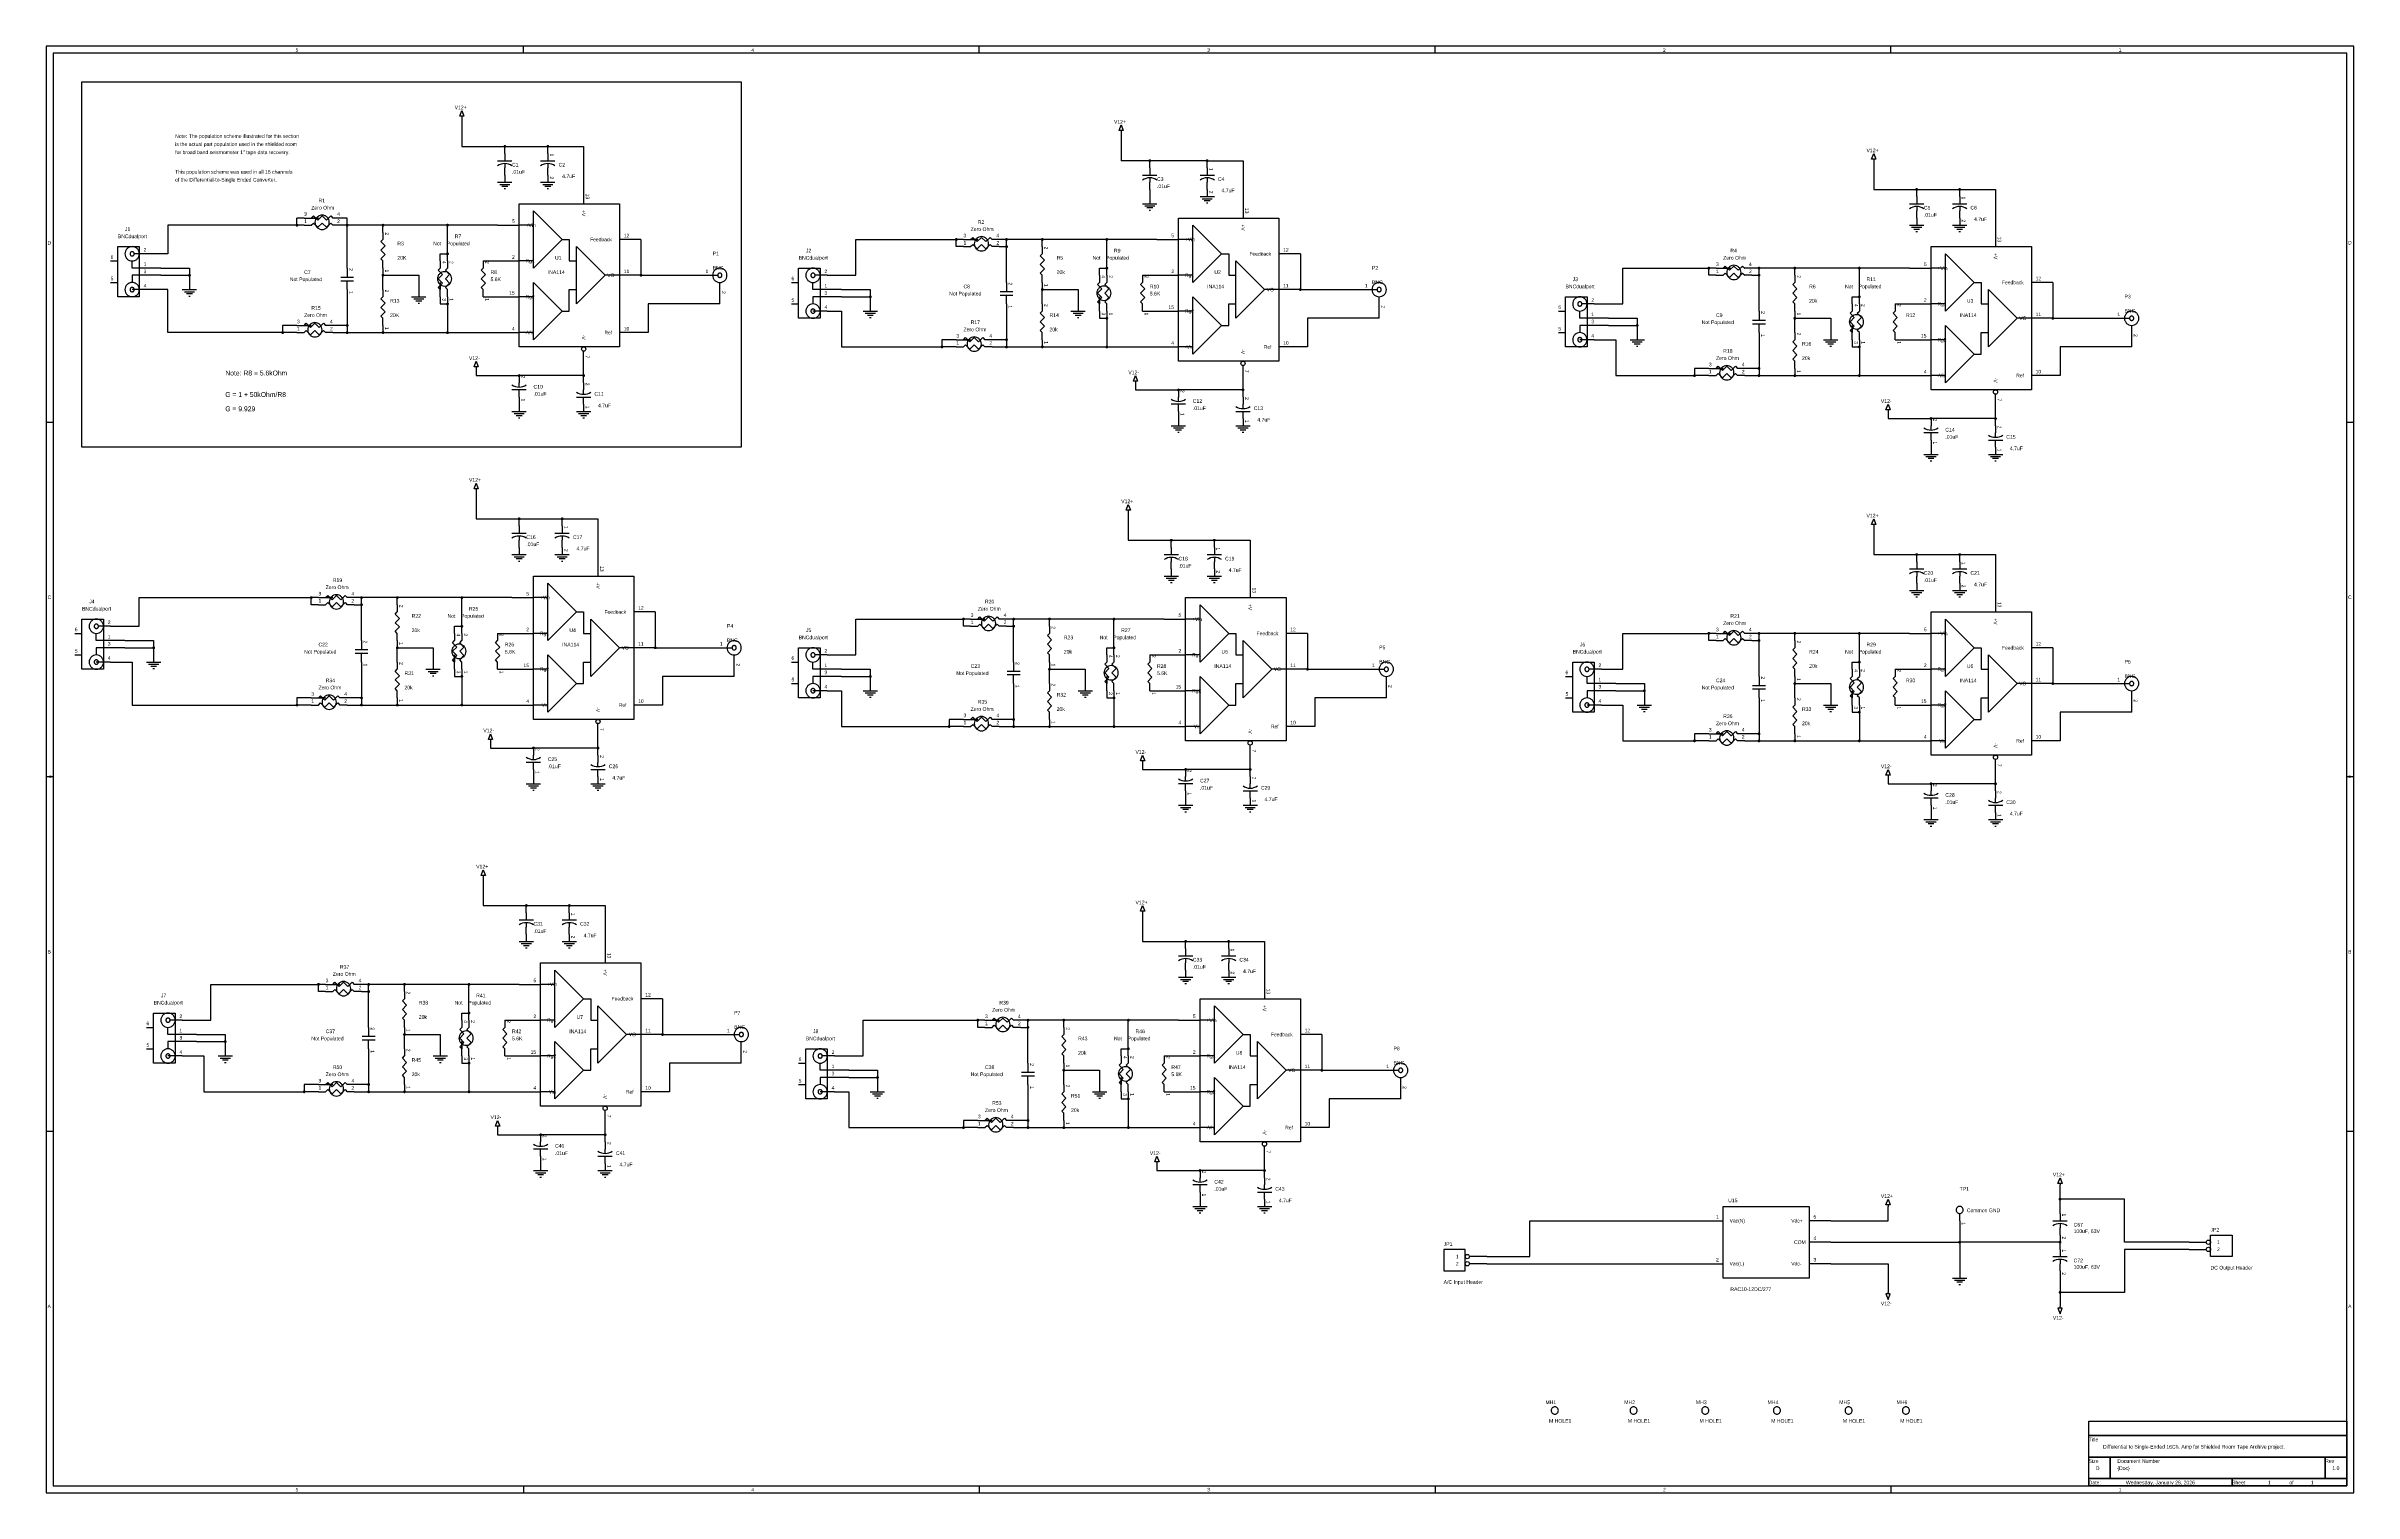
# Model space of a CAD drawing. Header units: metres. Extents: x -0.1 to 32.1, y 0.1 to 20.3.
import ezdxf

# ---------------------------------------------------------------- set-up
doc = ezdxf.new("R2010")
doc.units = ezdxf.units.M

msp = doc.modelspace()

# ---------------------------------------------------------------- linework, layer by layer
at = {"layer": 'COMMENTS'}
msp.add_lwpolyline([(0.4, 19.8), (9.6, 19.8), (9.6, 14.7), (0.4, 14.7)], close=True, dxfattribs=at)
at = {"layer": 'PARTS'}
for p, q in [((6.3, 18.8), (6.3, 18.7)), ((6.9, 18.8), (6.9, 18.7)), ((6.3, 18.5), (6.3, 18.6)), ((6.9, 18.5), (6.9, 18.6)), ((7.4, 18.4), (7.4, 18.1)), ((15.3, 18.6), (15.3, 18.5)), ((15.3, 18.3), (15.3, 18.4)), ((16.1, 18.6), (16.1, 18.5)), ((16.1, 18.3), (16.1, 18.4)), ((16.6, 18.2), (16.6, 17.9)), ((26, 18.2), (26, 18.1)), ((26.6, 18.2), (26.6, 18.1)), ((3.5, 17.9), (3.6, 17.9)), ((3.5, 17.8), (3.6, 17.8)), ((4, 17.9), (3.9, 17.9)), ((4, 17.8), (3.9, 17.8)), ((6.2, 17.8), (6.5, 17.8)), ((26, 17.9), (26, 18)), ((26.6, 17.9), (26.6, 18)), ((27.1, 17.8), (27.1, 17.5)), ((1.3, 17.4), (1.2, 17.4)), ((4.6, 17.7), (4.6, 17.6)), ((8.2, 17.6), (7.9, 17.6)), ((12.7, 17.6), (12.8, 17.6)), ((12.7, 17.5), (12.8, 17.5)), ((13.2, 17.6), (13.1, 17.6)), ((13.2, 17.5), (13.1, 17.5)), ((13.8, 17.5), (13.8, 17.4)), ((15.4, 17.6), (15.7, 17.6)), ((17.4, 17.4), (17.1, 17.4)), ((0.8, 17.3), (0.9, 17.3)), ((1.5, 17.2), (1.2, 17.2)), ((1.5, 17.1), (1.2, 17.1)), ((4.1, 17.2), (4.1, 17.1)), ((4.6, 17.2), (4.6, 17.3)), ((5.4, 17.3), (5.4, 17.2)), ((5.5, 17.3), (5.5, 17.2)), ((6, 17.3), (6, 17.2)), ((6.2, 17.3), (6.5, 17.3)), ((8.2, 17.1), (7.9, 17.1)), ((9.1, 17.1), (9.2, 17.1)), ((10.8, 17.1), (10.7, 17.1)), ((13.8, 17), (13.8, 17.1)), ((14.6, 17.1), (14.6, 17)), ((14.7, 17.1), (14.7, 17)), ((15.2, 17.1), (15.2, 17)), ((15.4, 17.1), (15.7, 17.1)), ((23.2, 17.2), (23.3, 17.2)), ((23.2, 17.1), (23.3, 17.1)), ((23.7, 17.2), (23.6, 17.2)), ((23.7, 17.1), (23.6, 17.1)), ((24.3, 17.1), (24.3, 17)), ((25.9, 17.2), (26.2, 17.2)), ((0.8, 17), (0.9, 17)), ((1.3, 16.9), (1.2, 16.9)), ((4.1, 16.9), (4.1, 17)), ((4.6, 16.9), (4.6, 16.8)), ((5.4, 16.8), (5.4, 16.9)), ((5.5, 16.8), (5.5, 16.9)), ((6, 16.8), (6, 16.9)), ((6.2, 16.8), (6.5, 16.8)), ((9.3, 16.7), (9.3, 17)), ((10.3, 17), (10.4, 17)), ((11, 16.9), (10.7, 16.9)), ((11, 16.8), (10.7, 16.8)), ((13.3, 17), (13.3, 16.9)), ((13.3, 16.7), (13.3, 16.8)), ((17.4, 16.9), (17.1, 16.9)), ((18.3, 16.9), (18.4, 16.9)), ((18.5, 16.5), (18.5, 16.8)), ((27.9, 17), (27.6, 17)), ((4.6, 16.4), (4.6, 16.5)), ((10.3, 16.7), (10.4, 16.7)), ((10.8, 16.6), (10.7, 16.6)), ((13.8, 16.7), (13.8, 16.6)), ((14.6, 16.6), (14.6, 16.7)), ((14.7, 16.6), (14.7, 16.7)), ((15.2, 16.6), (15.2, 16.7)), ((15.4, 16.6), (15.7, 16.6)), ((21, 16.6), (21.1, 16.6)), ((21.5, 16.7), (21.4, 16.7)), ((21.7, 16.5), (21.4, 16.5)), ((23.8, 16.6), (23.8, 16.5)), ((24.3, 16.6), (24.3, 16.7)), ((25.1, 16.7), (25.1, 16.6)), ((25.2, 16.7), (25.2, 16.6)), ((25.7, 16.7), (25.7, 16.6)), ((25.9, 16.7), (26.2, 16.7)), ((27.9, 16.5), (27.6, 16.5)), ((28.8, 16.5), (28.9, 16.5)), ((3.4, 16.4), (3.5, 16.4)), ((3.4, 16.3), (3.5, 16.3)), ((3.9, 16.4), (3.8, 16.4)), ((3.9, 16.3), (3.8, 16.3)), ((6.2, 16.3), (6.5, 16.3)), ((8.2, 16.3), (7.9, 16.3)), ((12.6, 16.2), (12.7, 16.2)), ((12.6, 16.1), (12.7, 16.1)), ((13.1, 16.2), (13, 16.2)), ((13.1, 16.1), (13, 16.1)), ((13.8, 16.2), (13.8, 16.3)), ((15.4, 16.1), (15.7, 16.1)), ((17.4, 16.1), (17.1, 16.1)), ((21, 16.3), (21.1, 16.3)), ((21.7, 16.4), (21.4, 16.4)), ((21.5, 16.2), (21.4, 16.2)), ((23.8, 16.3), (23.8, 16.4)), ((24.3, 16.3), (24.3, 16.2)), ((25.1, 16.2), (25.1, 16.3)), ((25.2, 16.2), (25.2, 16.3)), ((25.7, 16.2), (25.7, 16.3)), ((25.9, 16.2), (26.2, 16.2)), ((29, 16.1), (29, 16.4)), ((7.4, 15.8), (7.4, 16.04)), ((16.6, 15.6), (16.6, 15.84)), ((23.1, 15.8), (23.2, 15.8)), ((23.6, 15.8), (23.5, 15.8)), ((24.3, 15.8), (24.3, 15.9)), ((6.5, 15.7), (6.5, 15.6)), ((6.5, 15.4), (6.5, 15.5)), ((7.4, 15.6), (7.4, 15.5)), ((15.7, 15.5), (15.7, 15.4)), ((23.1, 15.7), (23.2, 15.7)), ((23.6, 15.7), (23.5, 15.7)), ((25.9, 15.7), (26.2, 15.7)), ((27.9, 15.7), (27.6, 15.7)), ((7.4, 15.3), (7.4, 15.4)), ((15.7, 15.2), (15.7, 15.3)), ((16.6, 15.4), (16.6, 15.3)), ((16.6, 15.1), (16.6, 15.2)), ((27.1, 15.2), (27.1, 15.44)), ((26.2, 15.1), (26.2, 15)), ((26.2, 14.8), (26.2, 14.9)), ((27.1, 15), (27.1, 14.9)), ((27.1, 14.7), (27.1, 14.8)), ((6.5, 13.6), (6.5, 13.5)), ((7.1, 13.6), (7.1, 13.5)), ((6.5, 13.3), (6.5, 13.4)), ((7.1, 13.3), (7.1, 13.4)), ((15.6, 13.3), (15.6, 13.2)), ((16.2, 13.3), (16.2, 13.2)), ((7.6, 13.2), (7.6, 12.9)), ((15.6, 13), (15.6, 13.1)), ((16.2, 13), (16.2, 13.1)), ((16.7, 12.9), (16.7, 12.6)), ((26, 13.1), (26, 13)), ((26, 12.8), (26, 12.9)), ((26.6, 13.1), (26.6, 13)), ((26.6, 12.8), (26.6, 12.9)), ((3.7, 12.6), (3.8, 12.6)), ((4.2, 12.6), (4.1, 12.6)), ((6.4, 12.6), (6.7, 12.6)), ((27.1, 12.7), (27.1, 12.4)), ((3.7, 12.5), (3.8, 12.5)), ((4.2, 12.5), (4.1, 12.5)), ((4.8, 12.5), (4.8, 12.4)), ((8.4, 12.4), (8.1, 12.4)), ((12.8, 12.3), (12.9, 12.3)), ((13.3, 12.3), (13.2, 12.3)), ((15.5, 12.3), (15.8, 12.3)), ((0.3, 12.1), (0.4, 12.1)), ((0.8, 12.2), (0.7, 12.2)), ((1, 12), (0.7, 12)), ((4.3, 12), (4.3, 11.9)), ((4.8, 12), (4.8, 12.1)), ((5.6, 12.1), (5.6, 12)), ((5.7, 12.1), (5.7, 12)), ((6.2, 12.1), (6.2, 12)), ((6.4, 12.1), (6.7, 12.1)), ((12.8, 12.2), (12.9, 12.2)), ((13.3, 12.2), (13.2, 12.2)), ((13.9, 12.2), (13.9, 12.1)), ((17.5, 12.1), (17.2, 12.1)), ((23.2, 12.1), (23.3, 12.1)), ((23.2, 12), (23.3, 12)), ((23.7, 12.1), (23.6, 12.1)), ((23.7, 12), (23.6, 12)), ((24.3, 12), (24.3, 11.9)), ((25.9, 12.1), (26.2, 12.1)), ((0.3, 11.8), (0.4, 11.8)), ((1, 11.9), (0.7, 11.9)), ((0.8, 11.7), (0.7, 11.7)), ((4.3, 11.7), (4.3, 11.8)), ((4.8, 11.7), (4.8, 11.6)), ((5.6, 11.6), (5.6, 11.7)), ((5.7, 11.6), (5.7, 11.7)), ((6.2, 11.6), (6.2, 11.7)), ((6.4, 11.6), (6.7, 11.6)), ((8.4, 11.9), (8.1, 11.9)), ((9.3, 11.9), (9.4, 11.9)), ((9.5, 11.5), (9.5, 11.8)), ((10.3, 11.7), (10.4, 11.7)), ((10.8, 11.8), (10.7, 11.8)), ((11, 11.6), (10.7, 11.6)), ((13.4, 11.7), (13.4, 11.6)), ((13.9, 11.7), (13.9, 11.8)), ((14.7, 11.8), (14.7, 11.7)), ((14.8, 11.8), (14.8, 11.7)), ((15.3, 11.8), (15.3, 11.7)), ((15.5, 11.8), (15.8, 11.8)), ((17.5, 11.6), (17.2, 11.6)), ((18.4, 11.6), (18.5, 11.6)), ((21.6, 11.6), (21.5, 11.6)), ((24.3, 11.5), (24.3, 11.6)), ((25.1, 11.6), (25.1, 11.5)), ((25.2, 11.6), (25.2, 11.5)), ((25.7, 11.6), (25.7, 11.5)), ((25.9, 11.6), (26.2, 11.6)), ((27.9, 11.9), (27.6, 11.9)), ((4.8, 11.2), (4.8, 11.3)), ((10.3, 11.4), (10.4, 11.4)), ((11, 11.5), (10.7, 11.5)), ((10.8, 11.3), (10.7, 11.3)), ((13.4, 11.4), (13.4, 11.5)), ((13.9, 11.4), (13.9, 11.3)), ((14.7, 11.3), (14.7, 11.4)), ((14.8, 11.3), (14.8, 11.4)), ((15.3, 11.3), (15.3, 11.4)), ((15.5, 11.3), (15.8, 11.3)), ((18.6, 11.2), (18.6, 11.5)), ((21.1, 11.5), (21.2, 11.5)), ((21.8, 11.4), (21.5, 11.4)), ((21.8, 11.3), (21.5, 11.3)), ((23.8, 11.5), (23.8, 11.4)), ((23.8, 11.2), (23.8, 11.3)), ((27.9, 11.4), (27.6, 11.4)), ((28.8, 11.4), (28.9, 11.4)), ((29, 11), (29, 11.3)), ((3.6, 11.2), (3.7, 11.2)), ((3.6, 11.1), (3.7, 11.1)), ((4.1, 11.2), (4, 11.2)), ((4.1, 11.1), (4, 11.1)), ((6.4, 11.1), (6.7, 11.1)), ((8.4, 11.1), (8.1, 11.1)), ((13.9, 10.9), (13.9, 11)), ((21.1, 11.2), (21.2, 11.2)), ((21.6, 11.1), (21.5, 11.1)), ((24.3, 11.2), (24.3, 11.1)), ((25.1, 11.1), (25.1, 11.2)), ((25.2, 11.1), (25.2, 11.2)), ((25.7, 11.1), (25.7, 11.2)), ((25.9, 11.1), (26.2, 11.1)), ((7.6, 10.6), (7.6, 10.84)), ((12.7, 10.9), (12.8, 10.9)), ((12.7, 10.8), (12.8, 10.8)), ((13.2, 10.9), (13.1, 10.9)), ((13.2, 10.8), (13.1, 10.8)), ((15.5, 10.8), (15.8, 10.8)), ((17.5, 10.8), (17.2, 10.8)), ((23.1, 10.7), (23.2, 10.7)), ((23.6, 10.7), (23.5, 10.7)), ((24.3, 10.7), (24.3, 10.8)), ((6.7, 10.5), (6.7, 10.4)), ((7.6, 10.4), (7.6, 10.3)), ((16.7, 10.3), (16.7, 10.54)), ((23.1, 10.6), (23.2, 10.6)), ((23.6, 10.6), (23.5, 10.6)), ((25.9, 10.6), (26.2, 10.6)), ((27.1, 10.1), (27.1, 10.34)), ((27.9, 10.6), (27.6, 10.6)), ((6.7, 10.2), (6.7, 10.3)), ((7.6, 10.1), (7.6, 10.2)), ((15.8, 10.2), (15.8, 10.1)), ((15.8, 9.9), (15.8, 10)), ((16.7, 10.1), (16.7, 10)), ((26.2, 10), (26.2, 9.9)), ((16.7, 9.8), (16.7, 9.9)), ((26.2, 9.7), (26.2, 9.8)), ((27.1, 9.9), (27.1, 9.8)), ((27.1, 9.6), (27.1, 9.7)), ((6.6, 8.2), (6.6, 8.1)), ((7.2, 8.2), (7.2, 8.1)), ((6.6, 7.9), (6.6, 8)), ((7.2, 7.9), (7.2, 8)), ((7.7, 7.8), (7.7, 7.5)), ((15.8, 7.7), (15.8, 7.6)), ((15.8, 7.4), (15.8, 7.5)), ((16.4, 7.7), (16.4, 7.6)), ((16.4, 7.4), (16.4, 7.5)), ((3.8, 7.2), (3.9, 7.2)), ((3.8, 7.1), (3.9, 7.1)), ((4.3, 7.2), (4.2, 7.2)), ((4.3, 7.1), (4.2, 7.1)), ((4.9, 7.1), (4.9, 7)), ((6.5, 7.2), (6.8, 7.2)), ((16.9, 7.3), (16.9, 7)), ((8.5, 7), (8.2, 7)), ((1.3, 6.6), (1.4, 6.6)), ((1.8, 6.7), (1.7, 6.7)), ((2, 6.5), (1.7, 6.5)), ((4.4, 6.6), (4.4, 6.5)), ((4.9, 6.6), (4.9, 6.7)), ((5.7, 6.7), (5.7, 6.6)), ((5.8, 6.7), (5.8, 6.6)), ((6.3, 6.7), (6.3, 6.6)), ((6.5, 6.7), (6.8, 6.7)), ((8.5, 6.5), (8.2, 6.5)), ((9.4, 6.5), (9.5, 6.5)), ((13, 6.7), (13.1, 6.7)), ((13, 6.6), (13.1, 6.6)), ((13.5, 6.7), (13.4, 6.7)), ((13.5, 6.6), (13.4, 6.6)), ((14.1, 6.6), (14.1, 6.5)), ((15.7, 6.7), (16, 6.7)), ((17.7, 6.5), (17.4, 6.5)), ((1.3, 6.3), (1.4, 6.3)), ((2, 6.4), (1.7, 6.4)), ((1.8, 6.2), (1.7, 6.2)), ((4.4, 6.3), (4.4, 6.4)), ((4.9, 6.3), (4.9, 6.2)), ((5.7, 6.2), (5.7, 6.3)), ((5.8, 6.2), (5.8, 6.3)), ((6.3, 6.2), (6.3, 6.3)), ((6.5, 6.2), (6.8, 6.2)), ((9.6, 6.1), (9.6, 6.4)), ((10.9, 6.2), (10.8, 6.2)), ((14.1, 6.1), (14.1, 6.2)), ((14.9, 6.2), (14.9, 6.1)), ((15, 6.2), (15, 6.1)), ((15.5, 6.2), (15.5, 6.1)), ((15.7, 6.2), (16, 6.2)), ((3.7, 5.8), (3.8, 5.8)), ((4.2, 5.8), (4.1, 5.8)), ((4.9, 5.8), (4.9, 5.9)), ((10.4, 6.1), (10.5, 6.1)), ((10.4, 5.8), (10.5, 5.8)), ((11.1, 6), (10.8, 6)), ((11.1, 5.9), (10.8, 5.9)), ((13.6, 6.1), (13.6, 6)), ((13.6, 5.8), (13.6, 5.9)), ((14.1, 5.8), (14.1, 5.7)), ((14.9, 5.7), (14.9, 5.8)), ((15, 5.7), (15, 5.8)), ((15.5, 5.7), (15.5, 5.8)), ((17.7, 6), (17.4, 6)), ((18.6, 6), (18.7, 6)), ((18.8, 5.6), (18.8, 5.9)), ((3.7, 5.7), (3.8, 5.7)), ((4.2, 5.7), (4.1, 5.7)), ((6.5, 5.7), (6.8, 5.7)), ((8.5, 5.7), (8.2, 5.7)), ((10.9, 5.7), (10.8, 5.7)), ((15.7, 5.7), (16, 5.7)), ((7.7, 5.2), (7.7, 5.44)), ((12.9, 5.3), (13, 5.3)), ((12.9, 5.2), (13, 5.2)), ((13.4, 5.3), (13.3, 5.3)), ((13.4, 5.2), (13.3, 5.2)), ((14.1, 5.3), (14.1, 5.4)), ((15.7, 5.2), (16, 5.2)), ((17.7, 5.2), (17.4, 5.2)), ((6.8, 5.1), (6.8, 5)), ((6.8, 4.8), (6.8, 4.9)), ((7.7, 5), (7.7, 4.9)), ((16.9, 4.7), (16.9, 4.94)), ((7.7, 4.7), (7.7, 4.8)), ((16, 4.6), (16, 4.5)), ((16, 4.3), (16, 4.4)), ((16.9, 4.5), (16.9, 4.4)), ((16.9, 4.2), (16.9, 4.3)), ((23, 3.9), (23.3, 3.9)), ((24.8, 3.9), (24.5, 3.9)), ((26.6, 3.9), (26.6, 4)), ((28, 4), (28, 3.9)), ((24.8, 3.6), (24.5, 3.6)), ((28, 3.7), (28, 3.8)), ((29.8, 3.6), (30.04, 3.6)), ((20, 3.4), (19.76, 3.4)), ((20, 3.3), (19.76, 3.3)), ((23, 3.3), (23.3, 3.3)), ((24.8, 3.3), (24.5, 3.3)), ((28, 3.5), (28, 3.4)), ((28, 3.2), (28, 3.3)), ((29.8, 3.5), (30.04, 3.5))]:
    msp.add_line(p, q, dxfattribs=at)
for points in [[(5.67, 19.32), (5.7, 19.4)], [(5.73, 19.32), (5.67, 19.32)], [(5.7, 19.4), (5.73, 19.32)], [(5.7, 19.32), (5.7, 19.3)], [(14.87, 19.12), (14.9, 19.2)], [(14.93, 19.12), (14.87, 19.12)], [(14.9, 19.2), (14.93, 19.12)], [(14.9, 19.12), (14.9, 19.1)], [(6.2, 18.7), (6.4, 18.7)], [(6.8, 18.7), (7, 18.7)], [(25.37, 18.72), (25.4, 18.8)], [(25.43, 18.72), (25.37, 18.72)], [(25.4, 18.8), (25.43, 18.72)], [(25.4, 18.72), (25.4, 18.7)], [(6.2, 18.4), (6.4, 18.4)], [(6.23, 18.37), (6.37, 18.37)], [(6.3, 18.66), (6.3, 18.6)], [(6.8, 18.4), (7, 18.4)], [(6.83, 18.37), (6.97, 18.37)], [(6.9, 18.66), (6.9, 18.6)], [(15.2, 18.5), (15.4, 18.5)], [(15.3, 18.46), (15.3, 18.4)], [(16, 18.5), (16.2, 18.5)], [(16.1, 18.46), (16.1, 18.4)], [(6.34, 18.34), (6.26, 18.34)], [(6.29, 18.31), (6.31, 18.31)], [(6.94, 18.34), (6.86, 18.34)], [(6.89, 18.31), (6.91, 18.31)], [(15.2, 18.1), (15.4, 18.1)], [(15.23, 18.07), (15.37, 18.07)], [(15.34, 18.04), (15.26, 18.04)], [(16, 18.2), (16.2, 18.2)], [(16.03, 18.17), (16.17, 18.17)], [(16.14, 18.14), (16.06, 18.14)], [(16.09, 18.11), (16.11, 18.11)], [(25.9, 18.1), (26.1, 18.1)], [(26, 18.06), (26, 18)], [(26.5, 18.1), (26.7, 18.1)], [(26.6, 18.06), (26.6, 18)], [(3.6, 17.9), (3.63, 17.93)], [(3.6, 17.8), (3.63, 17.83)], [(3.63, 17.93), (3.69, 17.87)], [(3.63, 17.83), (3.69, 17.77)], [(3.69, 17.87), (3.75, 17.93)], [(3.69, 17.77), (3.75, 17.83)], [(3.75, 17.93), (3.81, 17.87)], [(3.75, 17.83), (3.81, 17.77)], [(3.81, 17.87), (3.87, 17.93)], [(3.81, 17.77), (3.87, 17.83)], [(3.87, 17.93), (3.9, 17.9)], [(3.87, 17.83), (3.9, 17.8)], [(6.7, 17.8), (6.5, 17.8)], [(7.1, 17.6), (6.7, 18)], [(6.7, 17.2), (6.7, 18)], [(15.29, 18.01), (15.31, 18.01)], [(16.3, 17.4), (15.9, 17.8)], [(15.9, 17), (15.9, 17.8)], [(25.9, 17.8), (26.1, 17.8)], [(25.93, 17.77), (26.07, 17.77)], [(26.04, 17.74), (25.96, 17.74)], [(25.99, 17.71), (26.01, 17.71)], [(26.5, 17.8), (26.7, 17.8)], [(26.53, 17.77), (26.67, 17.77)], [(26.64, 17.74), (26.56, 17.74)], [(26.59, 17.71), (26.61, 17.71)], [(1.2, 17.4), (1.13, 17.4)], [(4.57, 17.57), (4.6, 17.6)], [(4.63, 17.51), (4.57, 17.57)], [(4.57, 17.45), (4.63, 17.51)], [(4.63, 17.39), (4.57, 17.45)], [(4.57, 17.33), (4.63, 17.39)], [(7.1, 17.6), (6.7, 17.2)], [(7.1, 17.6), (7.2, 17.6)], [(7.2, 17.6), (7.2, 17.3)], [(7.7, 17.1), (7.3, 17.5)], [(7.3, 16.7), (7.3, 17.5)], [(12.8, 17.6), (12.83, 17.63)], [(12.8, 17.5), (12.83, 17.53)], [(12.83, 17.63), (12.89, 17.57)], [(12.83, 17.53), (12.89, 17.47)], [(12.89, 17.57), (12.95, 17.63)], [(12.89, 17.47), (12.95, 17.53)], [(12.95, 17.63), (13.01, 17.57)], [(12.95, 17.53), (13.01, 17.47)], [(13.01, 17.57), (13.07, 17.63)], [(13.01, 17.47), (13.07, 17.53)], [(13.07, 17.63), (13.1, 17.6)], [(13.07, 17.53), (13.1, 17.5)], [(13.77, 17.37), (13.8, 17.4)], [(15.9, 17.6), (15.7, 17.6)], [(16.3, 17.4), (15.9, 17)], [(16.3, 17.4), (16.4, 17.4)], [(16.4, 17.4), (16.4, 17.1)], [(26.8, 17), (26.4, 17.4)], [(26.4, 16.6), (26.4, 17.4)], [(1.1, 17.2), (1.1, 17.2), (1.1, 17.3)], [(1.2, 17.2), (1.2, 17.2), (1.1, 17.2)], [(1.2, 17.1), (1.2, 17.1), (1.1, 17.1), (1.1, 17)], [(4.19, 17.07), (4.01, 17.07)], [(4.1, 17.1), (4.1, 17.07)], [(4.6, 17.3), (4.57, 17.33)], [(5.37, 17.17), (5.4, 17.2)], [(5.43, 17.11), (5.37, 17.17)], [(5.37, 17.05), (5.43, 17.11)], [(5.47, 17.17), (5.5, 17.2)], [(5.53, 17.11), (5.47, 17.17)], [(5.47, 17.05), (5.53, 17.11)], [(5.97, 17.17), (6, 17.2)], [(6.03, 17.11), (5.97, 17.17)], [(5.97, 17.05), (6.03, 17.11)], [(6.7, 17.3), (6.5, 17.3)], [(7.2, 17.3), (7.3, 17.3)], [(7.7, 17.1), (7.3, 16.7)], [(7.9, 17.1), (7.7, 17.1)], [(9.2, 17.1), (9.27, 17.1)], [(10.7, 17.1), (10.63, 17.1)], [(13.83, 17.31), (13.77, 17.37)], [(13.77, 17.25), (13.83, 17.31)], [(13.83, 17.19), (13.77, 17.25)], [(13.77, 17.13), (13.83, 17.19)], [(13.8, 17.1), (13.77, 17.13)], [(15.9, 17.1), (15.7, 17.1)], [(16.4, 17.1), (16.5, 17.1)], [(16.9, 16.9), (16.5, 17.3)], [(16.5, 16.5), (16.5, 17.3)], [(23.3, 17.2), (23.33, 17.23)], [(23.3, 17.1), (23.33, 17.13)], [(23.33, 17.23), (23.39, 17.17)], [(23.33, 17.13), (23.39, 17.07)], [(23.39, 17.17), (23.45, 17.23)], [(23.39, 17.07), (23.45, 17.13)], [(23.45, 17.23), (23.51, 17.17)], [(23.45, 17.13), (23.51, 17.07)], [(23.51, 17.17), (23.57, 17.23)], [(23.51, 17.07), (23.57, 17.13)], [(23.57, 17.23), (23.6, 17.2)], [(23.57, 17.13), (23.6, 17.1)], [(26.4, 17.2), (26.2, 17.2)], [(1.2, 16.9), (1.1, 16.9)], [(1.8, 16.9), (2, 16.9)], [(1.83, 16.87), (1.97, 16.87)], [(1.94, 16.84), (1.86, 16.84)], [(1.89, 16.81), (1.91, 16.81)], [(4.19, 17.02), (4.01, 17.02)], [(4.1, 17), (4.1, 17.02)], [(4.57, 16.77), (4.6, 16.8)], [(4.63, 16.71), (4.57, 16.77)], [(5, 16.8), (5.2, 16.8)], [(5.03, 16.77), (5.17, 16.77)], [(5.43, 16.99), (5.37, 17.05)], [(5.37, 16.93), (5.43, 16.99)], [(5.4, 16.9), (5.37, 16.93)], [(5.53, 16.99), (5.47, 17.05)], [(5.47, 16.93), (5.53, 16.99)], [(5.5, 16.9), (5.47, 16.93)], [(6.03, 16.99), (5.97, 17.05)], [(5.97, 16.93), (6.03, 16.99)], [(6, 16.9), (5.97, 16.93)], [(6.7, 16.8), (6.5, 16.8)], [(7.1, 16.6), (6.7, 17)], [(6.7, 16.2), (6.7, 17)], [(7.2, 16.6), (7.2, 16.9)], [(7.2, 16.9), (7.3, 16.9)], [(10.6, 16.9), (10.6, 16.9), (10.6, 17)], [(10.7, 16.9), (10.7, 16.9), (10.6, 16.9)], [(10.7, 16.8), (10.7, 16.8), (10.6, 16.8), (10.6, 16.7)], [(13.39, 16.87), (13.21, 16.87)], [(13.39, 16.82), (13.21, 16.82)], [(13.3, 16.9), (13.3, 16.87)], [(13.3, 16.8), (13.3, 16.82)], [(14.57, 16.97), (14.6, 17)], [(14.63, 16.91), (14.57, 16.97)], [(14.57, 16.85), (14.63, 16.91)], [(14.63, 16.79), (14.57, 16.85)], [(14.57, 16.73), (14.63, 16.79)], [(14.67, 16.97), (14.7, 17)], [(14.73, 16.91), (14.67, 16.97)], [(14.67, 16.85), (14.73, 16.91)], [(14.73, 16.79), (14.67, 16.85)], [(14.67, 16.73), (14.73, 16.79)], [(15.17, 16.97), (15.2, 17)], [(15.23, 16.91), (15.17, 16.97)], [(15.17, 16.85), (15.23, 16.91)], [(15.23, 16.79), (15.17, 16.85)], [(15.17, 16.73), (15.23, 16.79)], [(16.3, 16.4), (15.9, 16.8)], [(15.9, 16), (15.9, 16.8)], [(16.9, 16.9), (16.5, 16.5)], [(17.1, 16.9), (16.9, 16.9)], [(18.4, 16.9), (18.47, 16.9)], [(24.27, 16.97), (24.3, 17)], [(24.33, 16.91), (24.27, 16.97)], [(24.27, 16.85), (24.33, 16.91)], [(24.33, 16.79), (24.27, 16.85)], [(24.27, 16.73), (24.33, 16.79)], [(26.8, 17), (26.4, 16.6)], [(26.8, 17), (26.9, 17)], [(26.9, 17), (26.9, 16.7)], [(27.4, 16.5), (27, 16.9)], [(27, 16.1), (27, 16.9)], [(3.5, 16.4), (3.53, 16.43)], [(3.53, 16.43), (3.59, 16.37)], [(3.59, 16.37), (3.65, 16.43)], [(3.65, 16.43), (3.71, 16.37)], [(3.71, 16.37), (3.77, 16.43)], [(3.77, 16.43), (3.8, 16.4)], [(4.57, 16.65), (4.63, 16.71)], [(4.63, 16.59), (4.57, 16.65)], [(4.57, 16.53), (4.63, 16.59)], [(4.6, 16.5), (4.57, 16.53)], [(5.14, 16.74), (5.06, 16.74)], [(5.09, 16.71), (5.11, 16.71)], [(7.1, 16.6), (6.7, 16.2)], [(7.1, 16.6), (7.2, 16.6)], [(10.7, 16.6), (10.6, 16.6)], [(11.3, 16.6), (11.5, 16.6)], [(11.33, 16.57), (11.47, 16.57)], [(11.44, 16.54), (11.36, 16.54)], [(11.39, 16.51), (11.41, 16.51)], [(13.77, 16.57), (13.8, 16.6)], [(13.83, 16.51), (13.77, 16.57)], [(13.77, 16.45), (13.83, 16.51)], [(13.83, 16.39), (13.77, 16.45)], [(14.2, 16.6), (14.4, 16.6)], [(14.23, 16.57), (14.37, 16.57)], [(14.34, 16.54), (14.26, 16.54)], [(14.29, 16.51), (14.31, 16.51)], [(14.6, 16.7), (14.57, 16.73)], [(14.7, 16.7), (14.67, 16.73)], [(15.2, 16.7), (15.17, 16.73)], [(15.9, 16.6), (15.7, 16.6)], [(16.4, 16.4), (16.4, 16.7)], [(16.4, 16.7), (16.5, 16.7)], [(21.3, 16.5), (21.3, 16.5), (21.3, 16.6)], [(21.4, 16.5), (21.4, 16.5), (21.3, 16.5)], [(21.4, 16.7), (21.33, 16.7)], [(23.89, 16.47), (23.71, 16.47)], [(23.8, 16.5), (23.8, 16.47)], [(24.3, 16.7), (24.27, 16.73)], [(25.07, 16.57), (25.1, 16.6)], [(25.13, 16.51), (25.07, 16.57)], [(25.07, 16.45), (25.13, 16.51)], [(25.13, 16.39), (25.07, 16.45)], [(25.17, 16.57), (25.2, 16.6)], [(25.23, 16.51), (25.17, 16.57)], [(25.17, 16.45), (25.23, 16.51)], [(25.23, 16.39), (25.17, 16.45)], [(25.67, 16.57), (25.7, 16.6)], [(25.73, 16.51), (25.67, 16.57)], [(25.67, 16.45), (25.73, 16.51)], [(25.73, 16.39), (25.67, 16.45)], [(26.4, 16.7), (26.2, 16.7)], [(26.9, 16.7), (27, 16.7)], [(27.4, 16.5), (27, 16.1)], [(27.6, 16.5), (27.4, 16.5)], [(28.9, 16.5), (28.97, 16.5)], [(3.5, 16.3), (3.53, 16.33)], [(3.53, 16.33), (3.59, 16.27)], [(3.59, 16.27), (3.65, 16.33)], [(3.65, 16.33), (3.71, 16.27)], [(3.71, 16.27), (3.77, 16.33)], [(3.77, 16.33), (3.8, 16.3)], [(6.7, 16.3), (6.5, 16.3)], [(12.7, 16.2), (12.73, 16.23)], [(12.7, 16.1), (12.73, 16.13)], [(12.73, 16.23), (12.79, 16.17)], [(12.73, 16.13), (12.79, 16.07)], [(12.79, 16.17), (12.85, 16.23)], [(12.79, 16.07), (12.85, 16.13)], [(12.85, 16.23), (12.91, 16.17)], [(12.85, 16.13), (12.91, 16.07)], [(12.91, 16.17), (12.97, 16.23)], [(12.91, 16.07), (12.97, 16.13)], [(12.97, 16.23), (13, 16.2)], [(12.97, 16.13), (13, 16.1)], [(13.77, 16.33), (13.83, 16.39)], [(13.8, 16.3), (13.77, 16.33)], [(15.9, 16.1), (15.7, 16.1)], [(16.3, 16.4), (15.9, 16)], [(16.3, 16.4), (16.4, 16.4)], [(21.4, 16.4), (21.4, 16.4), (21.3, 16.4), (21.3, 16.3)], [(21.4, 16.2), (21.3, 16.2)], [(22, 16.2), (22.2, 16.2)], [(22.03, 16.17), (22.17, 16.17)], [(22.14, 16.14), (22.06, 16.14)], [(22.09, 16.11), (22.11, 16.11)], [(23.89, 16.42), (23.71, 16.42)], [(23.8, 16.4), (23.8, 16.42)], [(24.27, 16.17), (24.3, 16.2)], [(24.33, 16.11), (24.27, 16.17)], [(24.27, 16.05), (24.33, 16.11)], [(24.7, 16.2), (24.9, 16.2)], [(24.73, 16.17), (24.87, 16.17)], [(24.84, 16.14), (24.76, 16.14)], [(24.79, 16.11), (24.81, 16.11)], [(25.07, 16.33), (25.13, 16.39)], [(25.1, 16.3), (25.07, 16.33)], [(25.17, 16.33), (25.23, 16.39)], [(25.2, 16.3), (25.17, 16.33)], [(25.67, 16.33), (25.73, 16.39)], [(25.7, 16.3), (25.67, 16.33)], [(26.4, 16.2), (26.2, 16.2)], [(26.8, 16), (26.4, 16.4)], [(26.4, 15.6), (26.4, 16.4)], [(26.9, 16), (26.9, 16.3)], [(26.9, 16.3), (27, 16.3)], [(5.87, 15.82), (5.9, 15.9)], [(5.93, 15.82), (5.87, 15.82)], [(5.9, 15.9), (5.93, 15.82)], [(5.9, 15.82), (5.9, 15.8)], [(23.2, 15.8), (23.23, 15.83)], [(23.23, 15.83), (23.29, 15.77)], [(23.29, 15.77), (23.35, 15.83)], [(23.35, 15.83), (23.41, 15.77)], [(23.41, 15.77), (23.47, 15.83)], [(23.47, 15.83), (23.5, 15.8)], [(24.33, 15.99), (24.27, 16.05)], [(24.27, 15.93), (24.33, 15.99)], [(24.3, 15.9), (24.27, 15.93)], [(26.8, 16), (26.4, 15.6)], [(26.8, 16), (26.9, 16)], [(6.6, 15.5), (6.4, 15.5)], [(6.5, 15.54), (6.5, 15.6)], [(7.4, 15.44), (7.4, 15.5)], [(15.07, 15.62), (15.1, 15.7)], [(15.13, 15.62), (15.07, 15.62)], [(15.1, 15.7), (15.13, 15.62)], [(15.1, 15.62), (15.1, 15.6)], [(23.2, 15.7), (23.23, 15.73)], [(23.23, 15.73), (23.29, 15.67)], [(23.29, 15.67), (23.35, 15.73)], [(23.35, 15.73), (23.41, 15.67)], [(23.41, 15.67), (23.47, 15.73)], [(23.47, 15.73), (23.5, 15.7)], [(26.4, 15.7), (26.2, 15.7)], [(6.4, 15.2), (6.6, 15.2)], [(6.43, 15.17), (6.57, 15.17)], [(6.54, 15.14), (6.46, 15.14)], [(7.3, 15.4), (7.5, 15.4)], [(7.3, 15.2), (7.5, 15.2)], [(7.33, 15.17), (7.47, 15.17)], [(7.44, 15.14), (7.36, 15.14)], [(15.8, 15.3), (15.6, 15.3)], [(15.7, 15.34), (15.7, 15.4)], [(16.5, 15.2), (16.7, 15.2)], [(16.6, 15.24), (16.6, 15.3)], [(25.57, 15.22), (25.6, 15.3)], [(25.63, 15.22), (25.57, 15.22)], [(25.6, 15.3), (25.63, 15.22)], [(25.6, 15.22), (25.6, 15.2)], [(6.49, 15.11), (6.51, 15.11)], [(7.39, 15.11), (7.41, 15.11)], [(15.6, 15), (15.8, 15)], [(15.63, 14.97), (15.77, 14.97)], [(15.74, 14.94), (15.66, 14.94)], [(15.69, 14.91), (15.71, 14.91)], [(16.5, 15), (16.7, 15)], [(16.53, 14.97), (16.67, 14.97)], [(16.64, 14.94), (16.56, 14.94)], [(16.59, 14.91), (16.61, 14.91)], [(26.3, 14.9), (26.1, 14.9)], [(26.2, 14.94), (26.2, 15)], [(27.1, 14.84), (27.1, 14.9)], [(26.1, 14.6), (26.3, 14.6)], [(26.13, 14.57), (26.27, 14.57)], [(26.24, 14.54), (26.16, 14.54)], [(26.19, 14.51), (26.21, 14.51)], [(27, 14.8), (27.2, 14.8)], [(27, 14.6), (27.2, 14.6)], [(27.03, 14.57), (27.17, 14.57)], [(27.14, 14.54), (27.06, 14.54)], [(27.09, 14.51), (27.11, 14.51)], [(5.87, 14.12), (5.9, 14.2)], [(5.9, 14.2), (5.93, 14.12)], [(5.93, 14.12), (5.87, 14.12)], [(5.9, 14.12), (5.9, 14.1)], [(14.97, 13.82), (15, 13.9)], [(15, 13.9), (15.03, 13.82)], [(15.03, 13.82), (14.97, 13.82)], [(15, 13.82), (15, 13.8)], [(25.37, 13.62), (25.4, 13.7)], [(25.43, 13.62), (25.37, 13.62)], [(25.4, 13.7), (25.43, 13.62)], [(25.4, 13.62), (25.4, 13.6)], [(6.4, 13.5), (6.6, 13.5)], [(6.5, 13.46), (6.5, 13.4)], [(7, 13.5), (7.2, 13.5)], [(7.1, 13.46), (7.1, 13.4)], [(6.4, 13.2), (6.6, 13.2)], [(6.43, 13.17), (6.57, 13.17)], [(6.54, 13.14), (6.46, 13.14)], [(6.49, 13.11), (6.51, 13.11)], [(7, 13.2), (7.2, 13.2)], [(7.03, 13.17), (7.17, 13.17)], [(7.14, 13.14), (7.06, 13.14)], [(7.09, 13.11), (7.11, 13.11)], [(15.5, 13.2), (15.7, 13.2)], [(15.5, 12.9), (15.7, 12.9)], [(15.6, 13.16), (15.6, 13.1)], [(16.1, 13.2), (16.3, 13.2)], [(16.1, 12.9), (16.3, 12.9)], [(16.2, 13.16), (16.2, 13.1)], [(25.9, 13), (26.1, 13)], [(26, 12.96), (26, 12.9)], [(26.5, 13), (26.7, 13)], [(26.6, 12.96), (26.6, 12.9)], [(3.8, 12.6), (3.83, 12.63)], [(3.83, 12.63), (3.89, 12.57)], [(3.89, 12.57), (3.95, 12.63)], [(3.95, 12.63), (4.01, 12.57)], [(4.01, 12.57), (4.07, 12.63)], [(4.07, 12.63), (4.1, 12.6)], [(6.9, 12.6), (6.7, 12.6)], [(7.3, 12.4), (6.9, 12.8)], [(6.9, 12), (6.9, 12.8)], [(15.53, 12.87), (15.67, 12.87)], [(15.64, 12.84), (15.56, 12.84)], [(15.59, 12.81), (15.61, 12.81)], [(16.13, 12.87), (16.27, 12.87)], [(16.24, 12.84), (16.16, 12.84)], [(16.19, 12.81), (16.21, 12.81)], [(25.9, 12.7), (26.1, 12.7)], [(25.93, 12.67), (26.07, 12.67)], [(26.04, 12.64), (25.96, 12.64)], [(25.99, 12.61), (26.01, 12.61)], [(26.5, 12.7), (26.7, 12.7)], [(26.53, 12.67), (26.67, 12.67)], [(26.64, 12.64), (26.56, 12.64)], [(26.59, 12.61), (26.61, 12.61)], [(3.8, 12.5), (3.83, 12.53)], [(3.83, 12.53), (3.89, 12.47)], [(3.89, 12.47), (3.95, 12.53)], [(3.95, 12.53), (4.01, 12.47)], [(4.01, 12.47), (4.07, 12.53)], [(4.07, 12.53), (4.1, 12.5)], [(4.77, 12.37), (4.8, 12.4)], [(4.83, 12.31), (4.77, 12.37)], [(4.77, 12.25), (4.83, 12.31)], [(4.83, 12.19), (4.77, 12.25)], [(7.3, 12.4), (6.9, 12)], [(7.3, 12.4), (7.4, 12.4)], [(7.4, 12.4), (7.4, 12.1)], [(7.9, 11.9), (7.5, 12.3)], [(7.5, 11.5), (7.5, 12.3)], [(12.9, 12.3), (12.93, 12.33)], [(12.93, 12.33), (12.99, 12.27)], [(12.99, 12.27), (13.05, 12.33)], [(13.05, 12.33), (13.11, 12.27)], [(13.11, 12.27), (13.17, 12.33)], [(13.17, 12.33), (13.2, 12.3)], [(16, 12.3), (15.8, 12.3)], [(16.4, 12.1), (16, 12.5)], [(16, 11.7), (16, 12.5)], [(26.8, 11.9), (26.4, 12.3)], [(26.4, 11.5), (26.4, 12.3)], [(0.6, 12), (0.6, 12), (0.6, 12.1)], [(0.7, 12), (0.7, 12), (0.6, 12)], [(0.7, 12.2), (0.63, 12.2)], [(4.77, 12.13), (4.83, 12.19)], [(4.8, 12.1), (4.77, 12.13)], [(5.57, 11.97), (5.6, 12)], [(5.63, 11.91), (5.57, 11.97)], [(5.67, 11.97), (5.7, 12)], [(5.73, 11.91), (5.67, 11.97)], [(6.17, 11.97), (6.2, 12)], [(6.23, 11.91), (6.17, 11.97)], [(6.9, 12.1), (6.7, 12.1)], [(7.4, 12.1), (7.5, 12.1)], [(12.9, 12.2), (12.93, 12.23)], [(12.93, 12.23), (12.99, 12.17)], [(12.99, 12.17), (13.05, 12.23)], [(13.05, 12.23), (13.11, 12.17)], [(13.11, 12.17), (13.17, 12.23)], [(13.17, 12.23), (13.2, 12.2)], [(13.87, 12.07), (13.9, 12.1)], [(13.93, 12.01), (13.87, 12.07)], [(13.87, 11.95), (13.93, 12.01)], [(13.93, 11.89), (13.87, 11.95)], [(16.4, 12.1), (16, 11.7)], [(16.4, 12.1), (16.5, 12.1)], [(16.5, 12.1), (16.5, 11.8)], [(17, 11.6), (16.6, 12)], [(16.6, 11.2), (16.6, 12)], [(23.3, 12.1), (23.33, 12.13)], [(23.3, 12), (23.33, 12.03)], [(23.33, 12.13), (23.39, 12.07)], [(23.33, 12.03), (23.39, 11.97)], [(23.39, 12.07), (23.45, 12.13)], [(23.39, 11.97), (23.45, 12.03)], [(23.45, 12.13), (23.51, 12.07)], [(23.45, 12.03), (23.51, 11.97)], [(23.51, 12.07), (23.57, 12.13)], [(23.51, 11.97), (23.57, 12.03)], [(23.57, 12.13), (23.6, 12.1)], [(23.57, 12.03), (23.6, 12)], [(26.4, 12.1), (26.2, 12.1)], [(0.7, 11.9), (0.7, 11.9), (0.6, 11.9), (0.6, 11.8)], [(0.7, 11.7), (0.6, 11.7)], [(1.3, 11.7), (1.5, 11.7)], [(1.33, 11.67), (1.47, 11.67)], [(1.44, 11.64), (1.36, 11.64)], [(1.39, 11.61), (1.41, 11.61)], [(4.39, 11.87), (4.21, 11.87)], [(4.39, 11.82), (4.21, 11.82)], [(4.3, 11.9), (4.3, 11.87)], [(4.3, 11.8), (4.3, 11.82)], [(4.77, 11.57), (4.8, 11.6)], [(5.2, 11.6), (5.4, 11.6)], [(5.57, 11.85), (5.63, 11.91)], [(5.63, 11.79), (5.57, 11.85)], [(5.57, 11.73), (5.63, 11.79)], [(5.6, 11.7), (5.57, 11.73)], [(5.67, 11.85), (5.73, 11.91)], [(5.73, 11.79), (5.67, 11.85)], [(5.67, 11.73), (5.73, 11.79)], [(5.7, 11.7), (5.67, 11.73)], [(6.17, 11.85), (6.23, 11.91)], [(6.23, 11.79), (6.17, 11.85)], [(6.17, 11.73), (6.23, 11.79)], [(6.2, 11.7), (6.17, 11.73)], [(6.9, 11.6), (6.7, 11.6)], [(7.3, 11.4), (6.9, 11.8)], [(6.9, 11), (6.9, 11.8)], [(7.4, 11.4), (7.4, 11.7)], [(7.4, 11.7), (7.5, 11.7)], [(7.9, 11.9), (7.5, 11.5)], [(8.1, 11.9), (7.9, 11.9)], [(9.4, 11.9), (9.47, 11.9)], [(10.6, 11.6), (10.6, 11.6), (10.6, 11.7)], [(10.7, 11.6), (10.7, 11.6), (10.6, 11.6)], [(10.7, 11.8), (10.63, 11.8)], [(13.4, 11.6), (13.4, 11.57)], [(13.87, 11.83), (13.93, 11.89)], [(13.9, 11.8), (13.87, 11.83)], [(14.67, 11.67), (14.7, 11.7)], [(14.73, 11.61), (14.67, 11.67)], [(14.67, 11.55), (14.73, 11.61)], [(14.77, 11.67), (14.8, 11.7)], [(14.83, 11.61), (14.77, 11.67)], [(14.77, 11.55), (14.83, 11.61)], [(15.27, 11.67), (15.3, 11.7)], [(15.33, 11.61), (15.27, 11.67)], [(15.27, 11.55), (15.33, 11.61)], [(16, 11.8), (15.8, 11.8)], [(16.5, 11.8), (16.6, 11.8)], [(17, 11.6), (16.6, 11.2)], [(17.2, 11.6), (17, 11.6)], [(18.5, 11.6), (18.57, 11.6)], [(21.5, 11.6), (21.43, 11.6)], [(24.27, 11.87), (24.3, 11.9)], [(24.33, 11.81), (24.27, 11.87)], [(24.27, 11.75), (24.33, 11.81)], [(24.33, 11.69), (24.27, 11.75)], [(24.27, 11.63), (24.33, 11.69)], [(24.3, 11.6), (24.27, 11.63)], [(26.4, 11.6), (26.2, 11.6)], [(26.8, 11.9), (26.4, 11.5)], [(26.8, 11.9), (26.9, 11.9)], [(26.9, 11.9), (26.9, 11.6)], [(26.9, 11.6), (27, 11.6)], [(27.4, 11.4), (27, 11.8)], [(27, 11), (27, 11.8)], [(4.83, 11.51), (4.77, 11.57)], [(4.77, 11.45), (4.83, 11.51)], [(4.83, 11.39), (4.77, 11.45)], [(4.77, 11.33), (4.83, 11.39)], [(4.8, 11.3), (4.77, 11.33)], [(5.23, 11.57), (5.37, 11.57)], [(5.34, 11.54), (5.26, 11.54)], [(5.29, 11.51), (5.31, 11.51)], [(7.3, 11.4), (6.9, 11)], [(7.3, 11.4), (7.4, 11.4)], [(10.7, 11.5), (10.7, 11.5), (10.6, 11.5), (10.6, 11.4)], [(10.7, 11.3), (10.6, 11.3)], [(11.3, 11.3), (11.5, 11.3)], [(11.33, 11.27), (11.47, 11.27)], [(13.49, 11.57), (13.31, 11.57)], [(13.49, 11.52), (13.31, 11.52)], [(13.4, 11.5), (13.4, 11.52)], [(13.87, 11.27), (13.9, 11.3)], [(13.93, 11.21), (13.87, 11.27)], [(14.3, 11.3), (14.5, 11.3)], [(14.33, 11.27), (14.47, 11.27)], [(14.73, 11.49), (14.67, 11.55)], [(14.67, 11.43), (14.73, 11.49)], [(14.7, 11.4), (14.67, 11.43)], [(14.83, 11.49), (14.77, 11.55)], [(14.77, 11.43), (14.83, 11.49)], [(14.8, 11.4), (14.77, 11.43)], [(15.33, 11.49), (15.27, 11.55)], [(15.27, 11.43), (15.33, 11.49)], [(15.3, 11.4), (15.27, 11.43)], [(16, 11.3), (15.8, 11.3)], [(16.4, 11.1), (16, 11.5)], [(16, 10.7), (16, 11.5)], [(16.5, 11.1), (16.5, 11.4)], [(16.5, 11.4), (16.6, 11.4)], [(21.4, 11.4), (21.4, 11.4), (21.4, 11.5)], [(21.5, 11.4), (21.5, 11.4), (21.4, 11.4)], [(21.5, 11.3), (21.5, 11.3), (21.4, 11.3), (21.4, 11.2)], [(23.89, 11.37), (23.71, 11.37)], [(23.89, 11.32), (23.71, 11.32)], [(23.8, 11.4), (23.8, 11.37)], [(23.8, 11.3), (23.8, 11.32)], [(25.07, 11.47), (25.1, 11.5)], [(25.13, 11.41), (25.07, 11.47)], [(25.07, 11.35), (25.13, 11.41)], [(25.13, 11.29), (25.07, 11.35)], [(25.07, 11.23), (25.13, 11.29)], [(25.17, 11.47), (25.2, 11.5)], [(25.23, 11.41), (25.17, 11.47)], [(25.17, 11.35), (25.23, 11.41)], [(25.23, 11.29), (25.17, 11.35)], [(25.17, 11.23), (25.23, 11.29)], [(25.67, 11.47), (25.7, 11.5)], [(25.73, 11.41), (25.67, 11.47)], [(25.67, 11.35), (25.73, 11.41)], [(25.73, 11.29), (25.67, 11.35)], [(25.67, 11.23), (25.73, 11.29)], [(26.8, 10.9), (26.4, 11.3)], [(26.4, 10.5), (26.4, 11.3)], [(27.4, 11.4), (27, 11)], [(27.6, 11.4), (27.4, 11.4)], [(28.9, 11.4), (28.97, 11.4)], [(3.7, 11.2), (3.73, 11.23)], [(3.7, 11.1), (3.73, 11.13)], [(3.73, 11.23), (3.79, 11.17)], [(3.73, 11.13), (3.79, 11.07)], [(3.79, 11.17), (3.85, 11.23)], [(3.79, 11.07), (3.85, 11.13)], [(3.85, 11.23), (3.91, 11.17)], [(3.85, 11.13), (3.91, 11.07)], [(3.91, 11.17), (3.97, 11.23)], [(3.91, 11.07), (3.97, 11.13)], [(3.97, 11.23), (4, 11.2)], [(3.97, 11.13), (4, 11.1)], [(6.9, 11.1), (6.7, 11.1)], [(11.44, 11.24), (11.36, 11.24)], [(11.39, 11.21), (11.41, 11.21)], [(13.87, 11.15), (13.93, 11.21)], [(13.93, 11.09), (13.87, 11.15)], [(13.87, 11.03), (13.93, 11.09)], [(13.9, 11), (13.87, 11.03)], [(14.44, 11.24), (14.36, 11.24)], [(14.39, 11.21), (14.41, 11.21)], [(16.4, 11.1), (16, 10.7)], [(16.4, 11.1), (16.5, 11.1)], [(21.5, 11.1), (21.4, 11.1)], [(22.1, 11.1), (22.3, 11.1)], [(22.13, 11.07), (22.27, 11.07)], [(22.24, 11.04), (22.16, 11.04)], [(22.19, 11.01), (22.21, 11.01)], [(24.27, 11.07), (24.3, 11.1)], [(24.33, 11.01), (24.27, 11.07)], [(24.27, 10.95), (24.33, 11.01)], [(24.33, 10.89), (24.27, 10.95)], [(24.7, 11.1), (24.9, 11.1)], [(24.73, 11.07), (24.87, 11.07)], [(24.84, 11.04), (24.76, 11.04)], [(24.79, 11.01), (24.81, 11.01)], [(25.1, 11.2), (25.07, 11.23)], [(25.2, 11.2), (25.17, 11.23)], [(25.7, 11.2), (25.67, 11.23)], [(26.4, 11.1), (26.2, 11.1)], [(26.9, 10.9), (26.9, 11.2)], [(26.9, 11.2), (27, 11.2)], [(6.07, 10.62), (6.1, 10.7)], [(6.1, 10.7), (6.13, 10.62)], [(12.8, 10.9), (12.83, 10.93)], [(12.8, 10.8), (12.83, 10.83)], [(12.83, 10.93), (12.89, 10.87)], [(12.83, 10.83), (12.89, 10.77)], [(12.89, 10.87), (12.95, 10.93)], [(12.89, 10.77), (12.95, 10.83)], [(12.95, 10.93), (13.01, 10.87)], [(12.95, 10.83), (13.01, 10.77)], [(13.01, 10.87), (13.07, 10.93)], [(13.01, 10.77), (13.07, 10.83)], [(13.07, 10.93), (13.1, 10.9)], [(13.07, 10.83), (13.1, 10.8)], [(16, 10.8), (15.8, 10.8)], [(23.2, 10.7), (23.23, 10.73)], [(23.2, 10.6), (23.23, 10.63)], [(23.23, 10.73), (23.29, 10.67)], [(23.23, 10.63), (23.29, 10.57)], [(23.29, 10.67), (23.35, 10.73)], [(23.29, 10.57), (23.35, 10.63)], [(23.35, 10.73), (23.41, 10.67)], [(23.35, 10.63), (23.41, 10.57)], [(23.41, 10.67), (23.47, 10.73)], [(23.41, 10.57), (23.47, 10.63)], [(23.47, 10.73), (23.5, 10.7)], [(23.47, 10.63), (23.5, 10.6)], [(24.27, 10.83), (24.33, 10.89)], [(24.3, 10.8), (24.27, 10.83)], [(26.8, 10.9), (26.4, 10.5)], [(26.8, 10.9), (26.9, 10.9)], [(6.13, 10.62), (6.07, 10.62)], [(6.1, 10.62), (6.1, 10.6)], [(6.7, 10.34), (6.7, 10.4)], [(15.17, 10.32), (15.2, 10.4)], [(15.23, 10.32), (15.17, 10.32)], [(15.2, 10.4), (15.23, 10.32)], [(15.2, 10.32), (15.2, 10.3)], [(26.4, 10.6), (26.2, 10.6)], [(6.8, 10.3), (6.6, 10.3)], [(6.6, 10), (6.8, 10)], [(7.5, 10.2), (7.7, 10.2)], [(7.5, 10), (7.7, 10)], [(7.6, 10.24), (7.6, 10.3)], [(15.9, 10), (15.7, 10)], [(15.8, 10.04), (15.8, 10.1)], [(16.7, 9.94), (16.7, 10)], [(25.57, 10.12), (25.6, 10.2)], [(25.63, 10.12), (25.57, 10.12)], [(25.6, 10.2), (25.63, 10.12)], [(25.6, 10.12), (25.6, 10.1)], [(6.63, 9.97), (6.77, 9.97)], [(6.74, 9.94), (6.66, 9.94)], [(6.69, 9.91), (6.71, 9.91)], [(7.53, 9.97), (7.67, 9.97)], [(7.64, 9.94), (7.56, 9.94)], [(7.59, 9.91), (7.61, 9.91)], [(15.7, 9.7), (15.9, 9.7)], [(15.73, 9.67), (15.87, 9.67)], [(16.6, 9.9), (16.8, 9.9)], [(16.6, 9.7), (16.8, 9.7)], [(16.63, 9.67), (16.77, 9.67)], [(26.3, 9.8), (26.1, 9.8)], [(26.2, 9.84), (26.2, 9.9)], [(27, 9.7), (27.2, 9.7)], [(27.1, 9.74), (27.1, 9.8)], [(15.84, 9.64), (15.76, 9.64)], [(15.79, 9.61), (15.81, 9.61)], [(16.74, 9.64), (16.66, 9.64)], [(16.69, 9.61), (16.71, 9.61)], [(26.1, 9.5), (26.3, 9.5)], [(26.13, 9.47), (26.27, 9.47)], [(26.24, 9.44), (26.16, 9.44)], [(26.19, 9.41), (26.21, 9.41)], [(27, 9.5), (27.2, 9.5)], [(27.03, 9.47), (27.17, 9.47)], [(27.14, 9.44), (27.06, 9.44)], [(27.09, 9.41), (27.11, 9.41)], [(5.97, 8.72), (6, 8.8)], [(6.03, 8.72), (5.97, 8.72)], [(6, 8.8), (6.03, 8.72)], [(6, 8.72), (6, 8.7)], [(6.5, 8.1), (6.7, 8.1)], [(6.6, 8.06), (6.6, 8)], [(7.1, 8.1), (7.3, 8.1)], [(7.2, 8.06), (7.2, 8)], [(15.17, 8.22), (15.2, 8.3)], [(15.23, 8.22), (15.17, 8.22)], [(15.2, 8.3), (15.23, 8.22)], [(15.2, 8.22), (15.2, 8.2)], [(6.5, 7.8), (6.7, 7.8)], [(6.53, 7.77), (6.67, 7.77)], [(6.64, 7.74), (6.56, 7.74)], [(7.1, 7.8), (7.3, 7.8)], [(7.13, 7.77), (7.27, 7.77)], [(7.24, 7.74), (7.16, 7.74)], [(6.59, 7.71), (6.61, 7.71)], [(7.19, 7.71), (7.21, 7.71)], [(15.7, 7.6), (15.9, 7.6)], [(15.8, 7.56), (15.8, 7.5)], [(16.3, 7.6), (16.5, 7.6)], [(16.4, 7.56), (16.4, 7.5)], [(3.9, 7.2), (3.93, 7.23)], [(3.9, 7.1), (3.93, 7.13)], [(3.93, 7.23), (3.99, 7.17)], [(3.93, 7.13), (3.99, 7.07)], [(3.99, 7.17), (4.05, 7.23)], [(3.99, 7.07), (4.05, 7.13)], [(4.05, 7.23), (4.11, 7.17)], [(4.05, 7.13), (4.11, 7.07)], [(4.11, 7.17), (4.17, 7.23)], [(4.11, 7.07), (4.17, 7.13)], [(4.17, 7.23), (4.2, 7.2)], [(4.17, 7.13), (4.2, 7.1)], [(7, 7.2), (6.8, 7.2)], [(7.4, 7), (7, 7.4)], [(7, 6.6), (7, 7.4)], [(15.7, 7.3), (15.9, 7.3)], [(15.73, 7.27), (15.87, 7.27)], [(15.84, 7.24), (15.76, 7.24)], [(15.79, 7.21), (15.81, 7.21)], [(16.3, 7.3), (16.5, 7.3)], [(16.33, 7.27), (16.47, 7.27)], [(16.44, 7.24), (16.36, 7.24)], [(16.39, 7.21), (16.41, 7.21)], [(4.87, 6.97), (4.9, 7)], [(4.93, 6.91), (4.87, 6.97)], [(4.87, 6.85), (4.93, 6.91)], [(4.93, 6.79), (4.87, 6.85)], [(4.87, 6.73), (4.93, 6.79)], [(7.4, 7), (7, 6.6)], [(7.4, 7), (7.5, 7)], [(7.5, 7), (7.5, 6.7)], [(8, 6.5), (7.6, 6.9)], [(7.6, 6.1), (7.6, 6.9)], [(16.6, 6.5), (16.2, 6.9)], [(16.2, 6.1), (16.2, 6.9)], [(1.6, 6.5), (1.6, 6.5), (1.6, 6.6)], [(1.7, 6.5), (1.7, 6.5), (1.6, 6.5)], [(1.7, 6.7), (1.63, 6.7)], [(4.49, 6.47), (4.31, 6.47)], [(4.4, 6.5), (4.4, 6.47)], [(4.9, 6.7), (4.87, 6.73)], [(5.67, 6.57), (5.7, 6.6)], [(5.73, 6.51), (5.67, 6.57)], [(5.67, 6.45), (5.73, 6.51)], [(5.73, 6.39), (5.67, 6.45)], [(5.77, 6.57), (5.8, 6.6)], [(5.83, 6.51), (5.77, 6.57)], [(5.77, 6.45), (5.83, 6.51)], [(5.83, 6.39), (5.77, 6.45)], [(6.27, 6.57), (6.3, 6.6)], [(6.33, 6.51), (6.27, 6.57)], [(6.27, 6.45), (6.33, 6.51)], [(6.33, 6.39), (6.27, 6.45)], [(7, 6.7), (6.8, 6.7)], [(7.5, 6.7), (7.6, 6.7)], [(8, 6.5), (7.6, 6.1)], [(8.2, 6.5), (8, 6.5)], [(9.5, 6.5), (9.57, 6.5)], [(13.1, 6.7), (13.13, 6.73)], [(13.1, 6.6), (13.13, 6.63)], [(13.13, 6.73), (13.19, 6.67)], [(13.13, 6.63), (13.19, 6.57)], [(13.19, 6.67), (13.25, 6.73)], [(13.19, 6.57), (13.25, 6.63)], [(13.25, 6.73), (13.31, 6.67)], [(13.25, 6.63), (13.31, 6.57)], [(13.31, 6.67), (13.37, 6.73)], [(13.31, 6.57), (13.37, 6.63)], [(13.37, 6.73), (13.4, 6.7)], [(13.37, 6.63), (13.4, 6.6)], [(14.07, 6.47), (14.1, 6.5)], [(14.13, 6.41), (14.07, 6.47)], [(16.2, 6.7), (16, 6.7)], [(16.6, 6.5), (16.2, 6.1)], [(16.6, 6.5), (16.7, 6.5)], [(16.7, 6.5), (16.7, 6.2)], [(1.7, 6.4), (1.7, 6.4), (1.6, 6.4), (1.6, 6.3)], [(1.7, 6.2), (1.6, 6.2)], [(2.3, 6.2), (2.5, 6.2)], [(2.33, 6.17), (2.47, 6.17)], [(2.44, 6.14), (2.36, 6.14)], [(4.49, 6.42), (4.31, 6.42)], [(4.4, 6.4), (4.4, 6.42)], [(4.87, 6.17), (4.9, 6.2)], [(4.93, 6.11), (4.87, 6.17)], [(5.3, 6.2), (5.5, 6.2)], [(5.33, 6.17), (5.47, 6.17)], [(5.44, 6.14), (5.36, 6.14)], [(5.67, 6.33), (5.73, 6.39)], [(5.7, 6.3), (5.67, 6.33)], [(5.77, 6.33), (5.83, 6.39)], [(5.8, 6.3), (5.77, 6.33)], [(6.27, 6.33), (6.33, 6.39)], [(6.3, 6.3), (6.27, 6.33)], [(7, 6.2), (6.8, 6.2)], [(7.4, 6), (7, 6.4)], [(7, 5.6), (7, 6.4)], [(7.5, 6), (7.5, 6.3)], [(7.5, 6.3), (7.6, 6.3)], [(10.8, 6.2), (10.73, 6.2)], [(14.07, 6.35), (14.13, 6.41)], [(14.13, 6.29), (14.07, 6.35)], [(14.07, 6.23), (14.13, 6.29)], [(14.1, 6.2), (14.07, 6.23)], [(16.2, 6.2), (16, 6.2)], [(16.7, 6.2), (16.8, 6.2)], [(17.2, 6), (16.8, 6.4)], [(16.8, 5.6), (16.8, 6.4)], [(2.39, 6.11), (2.41, 6.11)], [(3.8, 5.8), (3.83, 5.83)], [(3.83, 5.83), (3.89, 5.77)], [(3.89, 5.77), (3.95, 5.83)], [(3.95, 5.83), (4.01, 5.77)], [(4.01, 5.77), (4.07, 5.83)], [(4.07, 5.83), (4.1, 5.8)], [(4.87, 6.05), (4.93, 6.11)], [(4.93, 5.99), (4.87, 6.05)], [(4.87, 5.93), (4.93, 5.99)], [(4.9, 5.9), (4.87, 5.93)], [(5.39, 6.11), (5.41, 6.11)], [(7.4, 6), (7, 5.6)], [(7.4, 6), (7.5, 6)], [(10.7, 6), (10.7, 6), (10.7, 6.1)], [(10.8, 6), (10.8, 6), (10.7, 6)], [(10.8, 5.9), (10.8, 5.9), (10.7, 5.9), (10.7, 5.8)], [(13.69, 5.97), (13.51, 5.97)], [(13.69, 5.92), (13.51, 5.92)], [(13.6, 6), (13.6, 5.97)], [(13.6, 5.9), (13.6, 5.92)], [(14.87, 6.07), (14.9, 6.1)], [(14.93, 6.01), (14.87, 6.07)], [(14.87, 5.95), (14.93, 6.01)], [(14.93, 5.89), (14.87, 5.95)], [(14.87, 5.83), (14.93, 5.89)], [(14.9, 5.8), (14.87, 5.83)], [(14.97, 6.07), (15, 6.1)], [(15.03, 6.01), (14.97, 6.07)], [(14.97, 5.95), (15.03, 6.01)], [(15.03, 5.89), (14.97, 5.95)], [(14.97, 5.83), (15.03, 5.89)], [(15, 5.8), (14.97, 5.83)], [(15.47, 6.07), (15.5, 6.1)], [(15.53, 6.01), (15.47, 6.07)], [(15.47, 5.95), (15.53, 6.01)], [(15.53, 5.89), (15.47, 5.95)], [(15.47, 5.83), (15.53, 5.89)], [(15.5, 5.8), (15.47, 5.83)], [(16.6, 5.5), (16.2, 5.9)], [(16.2, 5.1), (16.2, 5.9)], [(16.7, 5.5), (16.7, 5.8)], [(16.7, 5.8), (16.8, 5.8)], [(17.2, 6), (16.8, 5.6)], [(17.4, 6), (17.2, 6)], [(18.7, 6), (18.77, 6)], [(3.8, 5.7), (3.83, 5.73)], [(3.83, 5.73), (3.89, 5.67)], [(3.89, 5.67), (3.95, 5.73)], [(3.95, 5.73), (4.01, 5.67)], [(4.01, 5.67), (4.07, 5.73)], [(4.07, 5.73), (4.1, 5.7)], [(7, 5.7), (6.8, 5.7)], [(10.8, 5.7), (10.7, 5.7)], [(11.4, 5.7), (11.6, 5.7)], [(11.43, 5.67), (11.57, 5.67)], [(11.54, 5.64), (11.46, 5.64)], [(11.49, 5.61), (11.51, 5.61)], [(14.07, 5.67), (14.1, 5.7)], [(14.13, 5.61), (14.07, 5.67)], [(14.07, 5.55), (14.13, 5.61)], [(14.13, 5.49), (14.07, 5.55)], [(14.07, 5.43), (14.13, 5.49)], [(14.5, 5.7), (14.7, 5.7)], [(14.53, 5.67), (14.67, 5.67)], [(14.64, 5.64), (14.56, 5.64)], [(14.59, 5.61), (14.61, 5.61)], [(16.2, 5.7), (16, 5.7)], [(16.6, 5.5), (16.2, 5.1)], [(16.6, 5.5), (16.7, 5.5)], [(6.17, 5.22), (6.2, 5.3)], [(6.23, 5.22), (6.17, 5.22)], [(6.2, 5.3), (6.23, 5.22)], [(6.2, 5.22), (6.2, 5.2)], [(13, 5.3), (13.03, 5.33)], [(13, 5.2), (13.03, 5.23)], [(13.03, 5.33), (13.09, 5.27)], [(13.03, 5.23), (13.09, 5.17)], [(13.09, 5.27), (13.15, 5.33)], [(13.09, 5.17), (13.15, 5.23)], [(13.15, 5.33), (13.21, 5.27)], [(13.15, 5.23), (13.21, 5.17)], [(13.21, 5.27), (13.27, 5.33)], [(13.21, 5.17), (13.27, 5.23)], [(13.27, 5.33), (13.3, 5.3)], [(13.27, 5.23), (13.3, 5.2)], [(14.1, 5.4), (14.07, 5.43)], [(16.2, 5.2), (16, 5.2)], [(6.9, 4.9), (6.7, 4.9)], [(6.8, 4.94), (6.8, 5)], [(7.7, 4.84), (7.7, 4.9)], [(6.7, 4.6), (6.9, 4.6)], [(6.73, 4.57), (6.87, 4.57)], [(6.84, 4.54), (6.76, 4.54)], [(6.79, 4.51), (6.81, 4.51)], [(7.6, 4.8), (7.8, 4.8)], [(7.6, 4.6), (7.8, 4.6)], [(7.63, 4.57), (7.77, 4.57)], [(7.74, 4.54), (7.66, 4.54)], [(7.69, 4.51), (7.71, 4.51)], [(15.37, 4.72), (15.4, 4.8)], [(15.43, 4.72), (15.37, 4.72)], [(15.4, 4.8), (15.43, 4.72)], [(15.4, 4.72), (15.4, 4.7)], [(16.1, 4.4), (15.9, 4.4)], [(16, 4.44), (16, 4.5)], [(16.8, 4.3), (17, 4.3)], [(16.9, 4.34), (16.9, 4.4)], [(25.57, 4.12), (25.6, 4.2)], [(25.6, 4.2), (25.63, 4.12)], [(27.97, 4.42), (28, 4.5)], [(28.03, 4.42), (27.97, 4.42)], [(28, 4.5), (28.03, 4.42)], [(28, 4.42), (28, 4.4)], [(15.9, 4.1), (16.1, 4.1)], [(15.93, 4.07), (16.07, 4.07)], [(16.04, 4.04), (15.96, 4.04)], [(15.99, 4.01), (16.01, 4.01)], [(16.8, 4.1), (17, 4.1)], [(16.83, 4.07), (16.97, 4.07)], [(16.94, 4.04), (16.86, 4.04)], [(16.89, 4.01), (16.91, 4.01)], [(25.63, 4.12), (25.57, 4.12)], [(25.6, 4.12), (25.6, 4.1)], [(27.9, 3.9), (28.1, 3.9)], [(28, 3.86), (28, 3.8)], [(27.9, 3.4), (28.1, 3.4)], [(28, 3.36), (28, 3.3)], [(25.6, 2.88), (25.6, 2.9)], [(26.5, 3.1), (26.7, 3.1)], [(26.53, 3.07), (26.67, 3.07)], [(26.64, 3.04), (26.56, 3.04)], [(26.59, 3.01), (26.61, 3.01)], [(25.63, 2.88), (25.57, 2.88)], [(25.57, 2.88), (25.6, 2.8)], [(25.6, 2.8), (25.63, 2.88)], [(28.03, 2.68), (27.97, 2.68)], [(27.97, 2.68), (28, 2.6)], [(28, 2.68), (28, 2.7)], [(28, 2.6), (28.03, 2.68)]]:
    msp.add_lwpolyline(points, dxfattribs=at)
for points in [[(6.3, 18.66, 0.1654), (6.2, 18.63)], [(6.4, 18.63, 0.1654), (6.3, 18.66)], [(6.9, 18.66, 0.1654), (6.8, 18.63)], [(7, 18.63, 0.1654), (6.9, 18.66)], [(15.3, 18.46, 0.1654), (15.2, 18.43)], [(15.4, 18.43, 0.1654), (15.3, 18.46)], [(16.1, 18.46, 0.1654), (16, 18.43)], [(16.2, 18.43, 0.1654), (16.1, 18.46)], [(26, 18.06, 0.1654), (25.9, 18.03)], [(26.1, 18.03, 0.1654), (26, 18.06)], [(26.6, 18.06, 0.1654), (26.5, 18.03)], [(26.7, 18.03, 0.1654), (26.6, 18.06)], [(6.4, 15.57, 0.1654), (6.5, 15.54)], [(6.5, 15.54, 0.1654), (6.6, 15.57)], [(7.3, 15.47, 0.1654), (7.4, 15.44)], [(7.4, 15.44, 0.1654), (7.5, 15.47)], [(15.6, 15.37, 0.1654), (15.7, 15.34)], [(15.7, 15.34, 0.1654), (15.8, 15.37)], [(16.5, 15.27, 0.1654), (16.6, 15.24)], [(16.6, 15.24, 0.1654), (16.7, 15.27)], [(26.1, 14.97, 0.1654), (26.2, 14.94)], [(26.2, 14.94, 0.1654), (26.3, 14.97)], [(27, 14.87, 0.1654), (27.1, 14.84)], [(27.1, 14.84, 0.1654), (27.2, 14.87)], [(6.5, 13.46, 0.1654), (6.4, 13.43)], [(6.6, 13.43, 0.1654), (6.5, 13.46)], [(7.1, 13.46, 0.1654), (7, 13.43)], [(7.2, 13.43, 0.1654), (7.1, 13.46)], [(15.6, 13.16, 0.1654), (15.5, 13.13)], [(15.7, 13.13, 0.1654), (15.6, 13.16)], [(16.2, 13.16, 0.1654), (16.1, 13.13)], [(16.3, 13.13, 0.1654), (16.2, 13.16)], [(26, 12.96, 0.1654), (25.9, 12.93)], [(26.1, 12.93, 0.1654), (26, 12.96)], [(26.6, 12.96, 0.1654), (26.5, 12.93)], [(26.7, 12.93, 0.1654), (26.6, 12.96)], [(6.6, 10.37, 0.1654), (6.7, 10.34)], [(6.7, 10.34, 0.1654), (6.8, 10.37)], [(7.5, 10.27, 0.1654), (7.6, 10.24)], [(7.6, 10.24, 0.1654), (7.7, 10.27)], [(15.7, 10.07, 0.1654), (15.8, 10.04)], [(15.8, 10.04, 0.1654), (15.9, 10.07)], [(16.6, 9.97, 0.1654), (16.7, 9.94)], [(16.7, 9.94, 0.1654), (16.8, 9.97)], [(26.1, 9.87, 0.1654), (26.2, 9.84)], [(26.2, 9.84, 0.1654), (26.3, 9.87)], [(27, 9.77, 0.1654), (27.1, 9.74)], [(27.1, 9.74, 0.1654), (27.2, 9.77)], [(6.6, 8.06, 0.1654), (6.5, 8.03)], [(6.7, 8.03, 0.1654), (6.6, 8.06)], [(7.2, 8.06, 0.1654), (7.1, 8.03)], [(7.3, 8.03, 0.1654), (7.2, 8.06)], [(15.8, 7.56, 0.1654), (15.7, 7.53)], [(15.9, 7.53, 0.1654), (15.8, 7.56)], [(16.4, 7.56, 0.1654), (16.3, 7.53)], [(16.5, 7.53, 0.1654), (16.4, 7.56)], [(6.7, 4.97, 0.1654), (6.8, 4.94)], [(6.8, 4.94, 0.1654), (6.9, 4.97)], [(7.6, 4.87, 0.1654), (7.7, 4.84)], [(7.7, 4.84, 0.1654), (7.8, 4.87)], [(15.9, 4.47, 0.1654), (16, 4.44)], [(16, 4.44, 0.1654), (16.1, 4.47)], [(16.8, 4.37, 0.1654), (16.9, 4.34)], [(16.9, 4.34, 0.1654), (17, 4.37)], [(28, 3.86, 0.1654), (27.9, 3.83)], [(28.1, 3.83, 0.1654), (28, 3.86)], [(28, 3.36, 0.1654), (27.9, 3.33)], [(28.1, 3.33, 0.1654), (28, 3.36)]]:
    msp.add_lwpolyline(points, format="xyb", dxfattribs=at)
for points in [[(6.5, 18.1), (7.9, 18.1), (7.9, 16.1), (6.5, 16.1)], [(3.7, 17.9), (3.6962, 17.9), (3.6854, 17.9), (3.6691, 17.9), (3.65, 17.9), (3.6309, 17.9), (3.6146, 17.9), (3.6038, 17.9), (3.6, 17.9), (3.6038, 17.9), (3.6146, 17.9), (3.6309, 17.9), (3.65, 17.9), (3.6691, 17.9), (3.6854, 17.9), (3.6962, 17.9)], [(15.7, 17.9), (17.1, 17.9), (17.1, 15.9), (15.7, 15.9)], [(0.9, 17.5), (1.2, 17.5), (1.2, 16.8), (0.9, 16.8)], [(12.9, 17.6), (12.8962, 17.6), (12.8854, 17.6), (12.8691, 17.6), (12.85, 17.6), (12.8309, 17.6), (12.8146, 17.6), (12.8038, 17.6), (12.8, 17.6), (12.8038, 17.6), (12.8146, 17.6), (12.8309, 17.6), (12.85, 17.6), (12.8691, 17.6), (12.8854, 17.6), (12.8962, 17.6)], [(26.2, 17.5), (27.6, 17.5), (27.6, 15.5), (26.2, 15.5)], [(10.4, 17.2), (10.7, 17.2), (10.7, 16.5), (10.4, 16.5)], [(23.4, 17.2), (23.3962, 17.2), (23.3854, 17.2), (23.3691, 17.2), (23.35, 17.2), (23.3309, 17.2), (23.3146, 17.2), (23.3038, 17.2), (23.3, 17.2), (23.3038, 17.2), (23.3146, 17.2), (23.3309, 17.2), (23.35, 17.2), (23.3691, 17.2), (23.3854, 17.2), (23.3962, 17.2)], [(5.4, 16.95), (5.4, 16.9691), (5.4, 16.9854), (5.4, 16.9962), (5.4, 17), (5.4, 16.9962), (5.4, 16.9854), (5.4, 16.9691), (5.4, 16.95), (5.4, 16.9309), (5.4, 16.9146), (5.4, 16.9038), (5.4, 16.9), (5.4, 16.9038), (5.4, 16.9146), (5.4, 16.9309)], [(14.6, 16.75), (14.6, 16.7691), (14.6, 16.7854), (14.6, 16.7962), (14.6, 16.8), (14.6, 16.7962), (14.6, 16.7854), (14.6, 16.7691), (14.6, 16.75), (14.6, 16.7309), (14.6, 16.7146), (14.6, 16.7038), (14.6, 16.7), (14.6, 16.7038), (14.6, 16.7146), (14.6, 16.7309)], [(21.1, 16.8), (21.4, 16.8), (21.4, 16.1), (21.1, 16.1)], [(3.6, 16.4), (3.5962, 16.4), (3.5854, 16.4), (3.5691, 16.4), (3.55, 16.4), (3.5309, 16.4), (3.5146, 16.4), (3.5038, 16.4), (3.5, 16.4), (3.5038, 16.4), (3.5146, 16.4), (3.5309, 16.4), (3.55, 16.4), (3.5691, 16.4), (3.5854, 16.4), (3.5962, 16.4)], [(12.8, 16.2), (12.7962, 16.2), (12.7854, 16.2), (12.7691, 16.2), (12.75, 16.2), (12.7309, 16.2), (12.7146, 16.2), (12.7038, 16.2), (12.7, 16.2), (12.7038, 16.2), (12.7146, 16.2), (12.7309, 16.2), (12.75, 16.2), (12.7691, 16.2), (12.7854, 16.2), (12.7962, 16.2)], [(25.1, 16.35), (25.1, 16.3691), (25.1, 16.3854), (25.1, 16.3962), (25.1, 16.4), (25.1, 16.3962), (25.1, 16.3854), (25.1, 16.3691), (25.1, 16.35), (25.1, 16.3309), (25.1, 16.3146), (25.1, 16.3038), (25.1, 16.3), (25.1, 16.3038), (25.1, 16.3146), (25.1, 16.3309)], [(23.3, 15.8), (23.2962, 15.8), (23.2854, 15.8), (23.2691, 15.8), (23.25, 15.8), (23.2309, 15.8), (23.2146, 15.8), (23.2038, 15.8), (23.2, 15.8), (23.2038, 15.8), (23.2146, 15.8), (23.2309, 15.8), (23.25, 15.8), (23.2691, 15.8), (23.2854, 15.8), (23.2962, 15.8)], [(6.7, 12.9), (8.1, 12.9), (8.1, 10.9), (6.7, 10.9)], [(3.9, 12.6), (3.8962, 12.6), (3.8854, 12.6), (3.8691, 12.6), (3.85, 12.6), (3.8309, 12.6), (3.8146, 12.6), (3.8038, 12.6), (3.8, 12.6), (3.8038, 12.6), (3.8146, 12.6), (3.8309, 12.6), (3.85, 12.6), (3.8691, 12.6), (3.8854, 12.6), (3.8962, 12.6)], [(15.8, 12.6), (17.2, 12.6), (17.2, 10.6), (15.8, 10.6)], [(0.4, 12.3), (0.7, 12.3), (0.7, 11.6), (0.4, 11.6)], [(13, 12.3), (12.9962, 12.3), (12.9854, 12.3), (12.9691, 12.3), (12.95, 12.3), (12.9309, 12.3), (12.9146, 12.3), (12.9038, 12.3), (12.9, 12.3), (12.9038, 12.3), (12.9146, 12.3), (12.9309, 12.3), (12.95, 12.3), (12.9691, 12.3), (12.9854, 12.3), (12.9962, 12.3)], [(26.2, 12.4), (27.6, 12.4), (27.6, 10.4), (26.2, 10.4)], [(23.4, 12.1), (23.3962, 12.1), (23.3854, 12.1), (23.3691, 12.1), (23.35, 12.1), (23.3309, 12.1), (23.3146, 12.1), (23.3038, 12.1), (23.3, 12.1), (23.3038, 12.1), (23.3146, 12.1), (23.3309, 12.1), (23.35, 12.1), (23.3691, 12.1), (23.3854, 12.1), (23.3962, 12.1)], [(5.6, 11.75), (5.6, 11.7691), (5.6, 11.7854), (5.6, 11.7962), (5.6, 11.8), (5.6, 11.7962), (5.6, 11.7854), (5.6, 11.7691), (5.6, 11.75), (5.6, 11.7309), (5.6, 11.7146), (5.6, 11.7038), (5.6, 11.7), (5.6, 11.7038), (5.6, 11.7146), (5.6, 11.7309)], [(10.4, 11.9), (10.7, 11.9), (10.7, 11.2), (10.4, 11.2)], [(21.2, 11.7), (21.5, 11.7), (21.5, 11), (21.2, 11)], [(14.7, 11.45), (14.7, 11.4691), (14.7, 11.4854), (14.7, 11.4962), (14.7, 11.5), (14.7, 11.4962), (14.7, 11.4854), (14.7, 11.4691), (14.7, 11.45), (14.7, 11.4309), (14.7, 11.4146), (14.7, 11.4038), (14.7, 11.4), (14.7, 11.4038), (14.7, 11.4146), (14.7, 11.4309)], [(25.1, 11.25), (25.1, 11.2691), (25.1, 11.2854), (25.1, 11.2962), (25.1, 11.3), (25.1, 11.2962), (25.1, 11.2854), (25.1, 11.2691), (25.1, 11.25), (25.1, 11.2309), (25.1, 11.2146), (25.1, 11.2038), (25.1, 11.2), (25.1, 11.2038), (25.1, 11.2146), (25.1, 11.2309)], [(3.8, 11.2), (3.7962, 11.2), (3.7854, 11.2), (3.7691, 11.2), (3.75, 11.2), (3.7309, 11.2), (3.7146, 11.2), (3.7038, 11.2), (3.7, 11.2), (3.7038, 11.2), (3.7146, 11.2), (3.7309, 11.2), (3.75, 11.2), (3.7691, 11.2), (3.7854, 11.2), (3.7962, 11.2)], [(12.9, 10.9), (12.8962, 10.9), (12.8854, 10.9), (12.8691, 10.9), (12.85, 10.9), (12.8309, 10.9), (12.8146, 10.9), (12.8038, 10.9), (12.8, 10.9), (12.8038, 10.9), (12.8146, 10.9), (12.8309, 10.9), (12.85, 10.9), (12.8691, 10.9), (12.8854, 10.9), (12.8962, 10.9)], [(23.3, 10.7), (23.2962, 10.7), (23.2854, 10.7), (23.2691, 10.7), (23.25, 10.7), (23.2309, 10.7), (23.2146, 10.7), (23.2038, 10.7), (23.2, 10.7), (23.2038, 10.7), (23.2146, 10.7), (23.2309, 10.7), (23.25, 10.7), (23.2691, 10.7), (23.2854, 10.7), (23.2962, 10.7)], [(6.8, 7.5), (8.2, 7.5), (8.2, 5.5), (6.8, 5.5)], [(4, 7.2), (3.9962, 7.2), (3.9854, 7.2), (3.9691, 7.2), (3.95, 7.2), (3.9309, 7.2), (3.9146, 7.2), (3.9038, 7.2), (3.9, 7.2), (3.9038, 7.2), (3.9146, 7.2), (3.9309, 7.2), (3.95, 7.2), (3.9691, 7.2), (3.9854, 7.2), (3.9962, 7.2)], [(1.4, 6.8), (1.7, 6.8), (1.7, 6.1), (1.4, 6.1)], [(16, 7), (17.4, 7), (17.4, 5), (16, 5)], [(13.2, 6.7), (13.1962, 6.7), (13.1854, 6.7), (13.1691, 6.7), (13.15, 6.7), (13.1309, 6.7), (13.1146, 6.7), (13.1038, 6.7), (13.1, 6.7), (13.1038, 6.7), (13.1146, 6.7), (13.1309, 6.7), (13.15, 6.7), (13.1691, 6.7), (13.1854, 6.7), (13.1962, 6.7)], [(5.7, 6.35), (5.7, 6.3691), (5.7, 6.3854), (5.7, 6.3962), (5.7, 6.4), (5.7, 6.3962), (5.7, 6.3854), (5.7, 6.3691), (5.7, 6.35), (5.7, 6.3309), (5.7, 6.3146), (5.7, 6.3038), (5.7, 6.3), (5.7, 6.3038), (5.7, 6.3146), (5.7, 6.3309)], [(10.5, 6.3), (10.8, 6.3), (10.8, 5.6), (10.5, 5.6)], [(3.9, 5.8), (3.8962, 5.8), (3.8854, 5.8), (3.8691, 5.8), (3.85, 5.8), (3.8309, 5.8), (3.8146, 5.8), (3.8038, 5.8), (3.8, 5.8), (3.8038, 5.8), (3.8146, 5.8), (3.8309, 5.8), (3.85, 5.8), (3.8691, 5.8), (3.8854, 5.8), (3.8962, 5.8)], [(14.9, 5.85), (14.9, 5.8691), (14.9, 5.8854), (14.9, 5.8962), (14.9, 5.9), (14.9, 5.8962), (14.9, 5.8854), (14.9, 5.8691), (14.9, 5.85), (14.9, 5.8309), (14.9, 5.8146), (14.9, 5.8038), (14.9, 5.8), (14.9, 5.8038), (14.9, 5.8146), (14.9, 5.8309)], [(13.1, 5.3), (13.0962, 5.3), (13.0854, 5.3), (13.0691, 5.3), (13.05, 5.3), (13.0309, 5.3), (13.0146, 5.3), (13.0038, 5.3), (13, 5.3), (13.0038, 5.3), (13.0146, 5.3), (13.0309, 5.3), (13.05, 5.3), (13.0691, 5.3), (13.0854, 5.3), (13.0962, 5.3)], [(23.3, 4.1), (24.5, 4.1), (24.5, 3.1), (23.3, 3.1)], [(30.1, 3.7), (30.4, 3.7), (30.4, 3.4), (30.1, 3.4)], [(19.7, 3.5), (19.4, 3.5), (19.4, 3.2), (19.7, 3.2)]]:
    msp.add_lwpolyline(points, close=True, dxfattribs=at)
for points in [[(3.85, 17.84, 0.0985), (3.8424, 17.8783, 0.0985), (3.8207, 17.9107, 0.0985), (3.7883, 17.9324, 0.0985), (3.75, 17.94, 0.0985), (3.7117, 17.9324, 0.0985), (3.6793, 17.9107, 0.0985), (3.6576, 17.8783, 0.0985), (3.65, 17.84, 0.0985), (3.6576, 17.8017, 0.0985), (3.6793, 17.7693, 0.0985), (3.7117, 17.7476, 0.0985), (3.75, 17.74, 0.0985), (3.7883, 17.7476, 0.0985), (3.8207, 17.7693, 0.0985), (3.8424, 17.8017, 0.0985)], [(1.2, 17.4, 0.0985), (1.1924, 17.4383, 0.0985), (1.1707, 17.4707, 0.0985), (1.1383, 17.4924, 0.0985), (1.1, 17.5, 0.0985), (1.0617, 17.4924, 0.0985), (1.0293, 17.4707, 0.0985), (1.0076, 17.4383, 0.0985), (1, 17.4, 0.0985), (1.0076, 17.3617, 0.0985), (1.0293, 17.3293, 0.0985), (1.0617, 17.3076, 0.0985), (1.1, 17.3, 0.0985), (1.1383, 17.3076, 0.0985), (1.1707, 17.3293, 0.0985), (1.1924, 17.3617, 0.0985)], [(1.13, 17.4, 0.0985), (1.1277, 17.4115, 0.0985), (1.1212, 17.4212, 0.0985), (1.1115, 17.4277, 0.0985), (1.1, 17.43, 0.0985), (1.0885, 17.4277, 0.0985), (1.0788, 17.4212, 0.0985), (1.0723, 17.4115, 0.0985), (1.07, 17.4, 0.0985), (1.0723, 17.3885, 0.0985), (1.0788, 17.3788, 0.0985), (1.0885, 17.3723, 0.0985), (1.1, 17.37, 0.0985), (1.1115, 17.3723, 0.0985), (1.1212, 17.3788, 0.0985), (1.1277, 17.3885, 0.0985)], [(13.05, 17.54, 0.0985), (13.0424, 17.5783, 0.0985), (13.0207, 17.6107, 0.0985), (12.9883, 17.6324, 0.0985), (12.95, 17.64, 0.0985), (12.9117, 17.6324, 0.0985), (12.8793, 17.6107, 0.0985), (12.8576, 17.5783, 0.0985), (12.85, 17.54, 0.0985), (12.8576, 17.5017, 0.0985), (12.8793, 17.4693, 0.0985), (12.9117, 17.4476, 0.0985), (12.95, 17.44, 0.0985), (12.9883, 17.4476, 0.0985), (13.0207, 17.4693, 0.0985), (13.0424, 17.5017, 0.0985)], [(5.56, 17.05, 0.0985), (5.5524, 17.0883, 0.0985), (5.5307, 17.1207, 0.0985), (5.4983, 17.1424, 0.0985), (5.46, 17.15, 0.0985), (5.4217, 17.1424, 0.0985), (5.3893, 17.1207, 0.0985), (5.3676, 17.0883, 0.0985), (5.36, 17.05, 0.0985), (5.3676, 17.0117, 0.0985), (5.3893, 16.9793, 0.0985), (5.4217, 16.9576, 0.0985), (5.46, 16.95, 0.0985), (5.4983, 16.9576, 0.0985), (5.5307, 16.9793, 0.0985), (5.5524, 17.0117, 0.0985)], [(9.4, 17.1, 0.0985), (9.3924, 17.1383, 0.0985), (9.3707, 17.1707, 0.0985), (9.3383, 17.1924, 0.0985), (9.3, 17.2, 0.0985), (9.2617, 17.1924, 0.0985), (9.2293, 17.1707, 0.0985), (9.2076, 17.1383, 0.0985), (9.2, 17.1, 0.0985), (9.2076, 17.0617, 0.0985), (9.2293, 17.0293, 0.0985), (9.2617, 17.0076, 0.0985), (9.3, 17, 0.0985), (9.3383, 17.0076, 0.0985), (9.3707, 17.0293, 0.0985), (9.3924, 17.0617, 0.0985)], [(9.33, 17.1, 0.0985), (9.3277, 17.1115, 0.0985), (9.3212, 17.1212, 0.0985), (9.3115, 17.1277, 0.0985), (9.3, 17.13, 0.0985), (9.2885, 17.1277, 0.0985), (9.2788, 17.1212, 0.0985), (9.2723, 17.1115, 0.0985), (9.27, 17.1, 0.0985), (9.2723, 17.0885, 0.0985), (9.2788, 17.0788, 0.0985), (9.2885, 17.0723, 0.0985), (9.3, 17.07, 0.0985), (9.3115, 17.0723, 0.0985), (9.3212, 17.0788, 0.0985), (9.3277, 17.0885, 0.0985)], [(10.7, 17.1, 0.0985), (10.6924, 17.1383, 0.0985), (10.6707, 17.1707, 0.0985), (10.6383, 17.1924, 0.0985), (10.6, 17.2, 0.0985), (10.5617, 17.1924, 0.0985), (10.5293, 17.1707, 0.0985), (10.5076, 17.1383, 0.0985), (10.5, 17.1, 0.0985), (10.5076, 17.0617, 0.0985), (10.5293, 17.0293, 0.0985), (10.5617, 17.0076, 0.0985), (10.6, 17, 0.0985), (10.6383, 17.0076, 0.0985), (10.6707, 17.0293, 0.0985), (10.6924, 17.0617, 0.0985)], [(10.63, 17.1, 0.0985), (10.6277, 17.1115, 0.0985), (10.6212, 17.1212, 0.0985), (10.6115, 17.1277, 0.0985), (10.6, 17.13, 0.0985), (10.5885, 17.1277, 0.0985), (10.5788, 17.1212, 0.0985), (10.5723, 17.1115, 0.0985), (10.57, 17.1, 0.0985), (10.5723, 17.0885, 0.0985), (10.5788, 17.0788, 0.0985), (10.5885, 17.0723, 0.0985), (10.6, 17.07, 0.0985), (10.6115, 17.0723, 0.0985), (10.6212, 17.0788, 0.0985), (10.6277, 17.0885, 0.0985)], [(23.55, 17.14, 0.0985), (23.5424, 17.1783, 0.0985), (23.5207, 17.2107, 0.0985), (23.4883, 17.2324, 0.0985), (23.45, 17.24, 0.0985), (23.4117, 17.2324, 0.0985), (23.3793, 17.2107, 0.0985), (23.3576, 17.1783, 0.0985), (23.35, 17.14, 0.0985), (23.3576, 17.1017, 0.0985), (23.3793, 17.0693, 0.0985), (23.4117, 17.0476, 0.0985), (23.45, 17.04, 0.0985), (23.4883, 17.0476, 0.0985), (23.5207, 17.0693, 0.0985), (23.5424, 17.1017, 0.0985)], [(1.2, 16.9, 0.0985), (1.1924, 16.9383, 0.0985), (1.1707, 16.9707, 0.0985), (1.1383, 16.9924, 0.0985), (1.1, 17, 0.0985), (1.0617, 16.9924, 0.0985), (1.0293, 16.9707, 0.0985), (1.0076, 16.9383, 0.0985), (1, 16.9, 0.0985), (1.0076, 16.8617, 0.0985), (1.0293, 16.8293, 0.0985), (1.0617, 16.8076, 0.0985), (1.1, 16.8, 0.0985), (1.1383, 16.8076, 0.0985), (1.1707, 16.8293, 0.0985), (1.1924, 16.8617, 0.0985)], [(1.13, 16.9, 0.0985), (1.1277, 16.9115, 0.0985), (1.1212, 16.9212, 0.0985), (1.1115, 16.9277, 0.0985), (1.1, 16.93, 0.0985), (1.0885, 16.9277, 0.0985), (1.0788, 16.9212, 0.0985), (1.0723, 16.9115, 0.0985), (1.07, 16.9, 0.0985), (1.0723, 16.8885, 0.0985), (1.0788, 16.8788, 0.0985), (1.0885, 16.8723, 0.0985), (1.1, 16.87, 0.0985), (1.1115, 16.8723, 0.0985), (1.1212, 16.8788, 0.0985), (1.1277, 16.8885, 0.0985)], [(14.76, 16.85, 0.0985), (14.7524, 16.8883, 0.0985), (14.7307, 16.9207, 0.0985), (14.6983, 16.9424, 0.0985), (14.66, 16.95, 0.0985), (14.6217, 16.9424, 0.0985), (14.5893, 16.9207, 0.0985), (14.5676, 16.8883, 0.0985), (14.56, 16.85, 0.0985), (14.5676, 16.8117, 0.0985), (14.5893, 16.7793, 0.0985), (14.6217, 16.7576, 0.0985), (14.66, 16.75, 0.0985), (14.6983, 16.7576, 0.0985), (14.7307, 16.7793, 0.0985), (14.7524, 16.8117, 0.0985)], [(18.6, 16.9, 0.0985), (18.5924, 16.9383, 0.0985), (18.5707, 16.9707, 0.0985), (18.5383, 16.9924, 0.0985), (18.5, 17, 0.0985), (18.4617, 16.9924, 0.0985), (18.4293, 16.9707, 0.0985), (18.4076, 16.9383, 0.0985), (18.4, 16.9, 0.0985), (18.4076, 16.8617, 0.0985), (18.4293, 16.8293, 0.0985), (18.4617, 16.8076, 0.0985), (18.5, 16.8, 0.0985), (18.5383, 16.8076, 0.0985), (18.5707, 16.8293, 0.0985), (18.5924, 16.8617, 0.0985)], [(18.53, 16.9, 0.0985), (18.5277, 16.9115, 0.0985), (18.5212, 16.9212, 0.0985), (18.5115, 16.9277, 0.0985), (18.5, 16.93, 0.0985), (18.4885, 16.9277, 0.0985), (18.4788, 16.9212, 0.0985), (18.4723, 16.9115, 0.0985), (18.47, 16.9, 0.0985), (18.4723, 16.8885, 0.0985), (18.4788, 16.8788, 0.0985), (18.4885, 16.8723, 0.0985), (18.5, 16.87, 0.0985), (18.5115, 16.8723, 0.0985), (18.5212, 16.8788, 0.0985), (18.5277, 16.8885, 0.0985)], [(21.4, 16.7, 0.0985), (21.3924, 16.7383, 0.0985), (21.3707, 16.7707, 0.0985), (21.3383, 16.7924, 0.0985), (21.3, 16.8, 0.0985), (21.2617, 16.7924, 0.0985), (21.2293, 16.7707, 0.0985), (21.2076, 16.7383, 0.0985), (21.2, 16.7, 0.0985), (21.2076, 16.6617, 0.0985), (21.2293, 16.6293, 0.0985), (21.2617, 16.6076, 0.0985), (21.3, 16.6, 0.0985), (21.3383, 16.6076, 0.0985), (21.3707, 16.6293, 0.0985), (21.3924, 16.6617, 0.0985)], [(3.75, 16.34, 0.0985), (3.7424, 16.3783, 0.0985), (3.7207, 16.4107, 0.0985), (3.6883, 16.4324, 0.0985), (3.65, 16.44, 0.0985), (3.6117, 16.4324, 0.0985), (3.5793, 16.4107, 0.0985), (3.5576, 16.3783, 0.0985), (3.55, 16.34, 0.0985), (3.5576, 16.3017, 0.0985), (3.5793, 16.2693, 0.0985), (3.6117, 16.2476, 0.0985), (3.65, 16.24, 0.0985), (3.6883, 16.2476, 0.0985), (3.7207, 16.2693, 0.0985), (3.7424, 16.3017, 0.0985)], [(10.7, 16.6, 0.0985), (10.6924, 16.6383, 0.0985), (10.6707, 16.6707, 0.0985), (10.6383, 16.6924, 0.0985), (10.6, 16.7, 0.0985), (10.5617, 16.6924, 0.0985), (10.5293, 16.6707, 0.0985), (10.5076, 16.6383, 0.0985), (10.5, 16.6, 0.0985), (10.5076, 16.5617, 0.0985), (10.5293, 16.5293, 0.0985), (10.5617, 16.5076, 0.0985), (10.6, 16.5, 0.0985), (10.6383, 16.5076, 0.0985), (10.6707, 16.5293, 0.0985), (10.6924, 16.5617, 0.0985)], [(10.63, 16.6, 0.0985), (10.6277, 16.6115, 0.0985), (10.6212, 16.6212, 0.0985), (10.6115, 16.6277, 0.0985), (10.6, 16.63, 0.0985), (10.5885, 16.6277, 0.0985), (10.5788, 16.6212, 0.0985), (10.5723, 16.6115, 0.0985), (10.57, 16.6, 0.0985), (10.5723, 16.5885, 0.0985), (10.5788, 16.5788, 0.0985), (10.5885, 16.5723, 0.0985), (10.6, 16.57, 0.0985), (10.6115, 16.5723, 0.0985), (10.6212, 16.5788, 0.0985), (10.6277, 16.5885, 0.0985)], [(21.33, 16.7, 0.0985), (21.3277, 16.7115, 0.0985), (21.3212, 16.7212, 0.0985), (21.3115, 16.7277, 0.0985), (21.3, 16.73, 0.0985), (21.2885, 16.7277, 0.0985), (21.2788, 16.7212, 0.0985), (21.2723, 16.7115, 0.0985), (21.27, 16.7, 0.0985), (21.2723, 16.6885, 0.0985), (21.2788, 16.6788, 0.0985), (21.2885, 16.6723, 0.0985), (21.3, 16.67, 0.0985), (21.3115, 16.6723, 0.0985), (21.3212, 16.6788, 0.0985), (21.3277, 16.6885, 0.0985)], [(25.26, 16.45, 0.0985), (25.2524, 16.4883, 0.0985), (25.2307, 16.5207, 0.0985), (25.1983, 16.5424, 0.0985), (25.16, 16.55, 0.0985), (25.1217, 16.5424, 0.0985), (25.0893, 16.5207, 0.0985), (25.0676, 16.4883, 0.0985), (25.06, 16.45, 0.0985), (25.0676, 16.4117, 0.0985), (25.0893, 16.3793, 0.0985), (25.1217, 16.3576, 0.0985), (25.16, 16.35, 0.0985), (25.1983, 16.3576, 0.0985), (25.2307, 16.3793, 0.0985), (25.2524, 16.4117, 0.0985)], [(29.1, 16.5, 0.0985), (29.0924, 16.5383, 0.0985), (29.0707, 16.5707, 0.0985), (29.0383, 16.5924, 0.0985), (29, 16.6, 0.0985), (28.9617, 16.5924, 0.0985), (28.9293, 16.5707, 0.0985), (28.9076, 16.5383, 0.0985), (28.9, 16.5, 0.0985), (28.9076, 16.4617, 0.0985), (28.9293, 16.4293, 0.0985), (28.9617, 16.4076, 0.0985), (29, 16.4, 0.0985), (29.0383, 16.4076, 0.0985), (29.0707, 16.4293, 0.0985), (29.0924, 16.4617, 0.0985)], [(29.03, 16.5, 0.0985), (29.0277, 16.5115, 0.0985), (29.0212, 16.5212, 0.0985), (29.0115, 16.5277, 0.0985), (29, 16.53, 0.0985), (28.9885, 16.5277, 0.0985), (28.9788, 16.5212, 0.0985), (28.9723, 16.5115, 0.0985), (28.97, 16.5, 0.0985), (28.9723, 16.4885, 0.0985), (28.9788, 16.4788, 0.0985), (28.9885, 16.4723, 0.0985), (29, 16.47, 0.0985), (29.0115, 16.4723, 0.0985), (29.0212, 16.4788, 0.0985), (29.0277, 16.4885, 0.0985)], [(12.95, 16.14, 0.0985), (12.9424, 16.1783, 0.0985), (12.9207, 16.2107, 0.0985), (12.8883, 16.2324, 0.0985), (12.85, 16.24, 0.0985), (12.8117, 16.2324, 0.0985), (12.7793, 16.2107, 0.0985), (12.7576, 16.1783, 0.0985), (12.75, 16.14, 0.0985), (12.7576, 16.1017, 0.0985), (12.7793, 16.0693, 0.0985), (12.8117, 16.0476, 0.0985), (12.85, 16.04, 0.0985), (12.8883, 16.0476, 0.0985), (12.9207, 16.0693, 0.0985), (12.9424, 16.1017, 0.0985)], [(21.4, 16.2, 0.0985), (21.3924, 16.2383, 0.0985), (21.3707, 16.2707, 0.0985), (21.3383, 16.2924, 0.0985), (21.3, 16.3, 0.0985), (21.2617, 16.2924, 0.0985), (21.2293, 16.2707, 0.0985), (21.2076, 16.2383, 0.0985), (21.2, 16.2, 0.0985), (21.2076, 16.1617, 0.0985), (21.2293, 16.1293, 0.0985), (21.2617, 16.1076, 0.0985), (21.3, 16.1, 0.0985), (21.3383, 16.1076, 0.0985), (21.3707, 16.1293, 0.0985), (21.3924, 16.1617, 0.0985)], [(21.33, 16.2, 0.0985), (21.3277, 16.2115, 0.0985), (21.3212, 16.2212, 0.0985), (21.3115, 16.2277, 0.0985), (21.3, 16.23, 0.0985), (21.2885, 16.2277, 0.0985), (21.2788, 16.2212, 0.0985), (21.2723, 16.2115, 0.0985), (21.27, 16.2, 0.0985), (21.2723, 16.1885, 0.0985), (21.2788, 16.1788, 0.0985), (21.2885, 16.1723, 0.0985), (21.3, 16.17, 0.0985), (21.3115, 16.1723, 0.0985), (21.3212, 16.1788, 0.0985), (21.3277, 16.1885, 0.0985)], [(23.45, 15.74, 0.0985), (23.4424, 15.7783, 0.0985), (23.4207, 15.8107, 0.0985), (23.3883, 15.8324, 0.0985), (23.35, 15.84, 0.0985), (23.3117, 15.8324, 0.0985), (23.2793, 15.8107, 0.0985), (23.2576, 15.7783, 0.0985), (23.25, 15.74, 0.0985), (23.2576, 15.7017, 0.0985), (23.2793, 15.6693, 0.0985), (23.3117, 15.6476, 0.0985), (23.35, 15.64, 0.0985), (23.3883, 15.6476, 0.0985), (23.4207, 15.6693, 0.0985), (23.4424, 15.7017, 0.0985)], [(4.05, 12.54, 0.0985), (4.0424, 12.5783, 0.0985), (4.0207, 12.6107, 0.0985), (3.9883, 12.6324, 0.0985), (3.95, 12.64, 0.0985), (3.9117, 12.6324, 0.0985), (3.8793, 12.6107, 0.0985), (3.8576, 12.5783, 0.0985), (3.85, 12.54, 0.0985), (3.8576, 12.5017, 0.0985), (3.8793, 12.4693, 0.0985), (3.9117, 12.4476, 0.0985), (3.95, 12.44, 0.0985), (3.9883, 12.4476, 0.0985), (4.0207, 12.4693, 0.0985), (4.0424, 12.5017, 0.0985)], [(0.7, 12.2, 0.0985), (0.6924, 12.2383, 0.0985), (0.6707, 12.2707, 0.0985), (0.6383, 12.2924, 0.0985), (0.6, 12.3, 0.0985), (0.5617, 12.2924, 0.0985), (0.5293, 12.2707, 0.0985), (0.5076, 12.2383, 0.0985), (0.5, 12.2, 0.0985), (0.5076, 12.1617, 0.0985), (0.5293, 12.1293, 0.0985), (0.5617, 12.1076, 0.0985), (0.6, 12.1, 0.0985), (0.6383, 12.1076, 0.0985), (0.6707, 12.1293, 0.0985), (0.6924, 12.1617, 0.0985)], [(13.15, 12.24, 0.0985), (13.1424, 12.2783, 0.0985), (13.1207, 12.3107, 0.0985), (13.0883, 12.3324, 0.0985), (13.05, 12.34, 0.0985), (13.0117, 12.3324, 0.0985), (12.9793, 12.3107, 0.0985), (12.9576, 12.2783, 0.0985), (12.95, 12.24, 0.0985), (12.9576, 12.2017, 0.0985), (12.9793, 12.1693, 0.0985), (13.0117, 12.1476, 0.0985), (13.05, 12.14, 0.0985), (13.0883, 12.1476, 0.0985), (13.1207, 12.1693, 0.0985), (13.1424, 12.2017, 0.0985)], [(0.63, 12.2, 0.0985), (0.6277, 12.2115, 0.0985), (0.6212, 12.2212, 0.0985), (0.6115, 12.2277, 0.0985), (0.6, 12.23, 0.0985), (0.5885, 12.2277, 0.0985), (0.5788, 12.2212, 0.0985), (0.5723, 12.2115, 0.0985), (0.57, 12.2, 0.0985), (0.5723, 12.1885, 0.0985), (0.5788, 12.1788, 0.0985), (0.5885, 12.1723, 0.0985), (0.6, 12.17, 0.0985), (0.6115, 12.1723, 0.0985), (0.6212, 12.1788, 0.0985), (0.6277, 12.1885, 0.0985)], [(5.76, 11.85, 0.0985), (5.7524, 11.8883, 0.0985), (5.7307, 11.9207, 0.0985), (5.6983, 11.9424, 0.0985), (5.66, 11.95, 0.0985), (5.6217, 11.9424, 0.0985), (5.5893, 11.9207, 0.0985), (5.5676, 11.8883, 0.0985), (5.56, 11.85, 0.0985), (5.5676, 11.8117, 0.0985), (5.5893, 11.7793, 0.0985), (5.6217, 11.7576, 0.0985), (5.66, 11.75, 0.0985), (5.6983, 11.7576, 0.0985), (5.7307, 11.7793, 0.0985), (5.7524, 11.8117, 0.0985)], [(9.6, 11.9, 0.0985), (9.5924, 11.9383, 0.0985), (9.5707, 11.9707, 0.0985), (9.5383, 11.9924, 0.0985), (9.5, 12, 0.0985), (9.4617, 11.9924, 0.0985), (9.4293, 11.9707, 0.0985), (9.4076, 11.9383, 0.0985), (9.4, 11.9, 0.0985), (9.4076, 11.8617, 0.0985), (9.4293, 11.8293, 0.0985), (9.4617, 11.8076, 0.0985), (9.5, 11.8, 0.0985), (9.5383, 11.8076, 0.0985), (9.5707, 11.8293, 0.0985), (9.5924, 11.8617, 0.0985)], [(9.53, 11.9, 0.0985), (9.5277, 11.9115, 0.0985), (9.5212, 11.9212, 0.0985), (9.5115, 11.9277, 0.0985), (9.5, 11.93, 0.0985), (9.4885, 11.9277, 0.0985), (9.4788, 11.9212, 0.0985), (9.4723, 11.9115, 0.0985), (9.47, 11.9, 0.0985), (9.4723, 11.8885, 0.0985), (9.4788, 11.8788, 0.0985), (9.4885, 11.8723, 0.0985), (9.5, 11.87, 0.0985), (9.5115, 11.8723, 0.0985), (9.5212, 11.8788, 0.0985), (9.5277, 11.8885, 0.0985)], [(23.55, 12.04, 0.0985), (23.5424, 12.0783, 0.0985), (23.5207, 12.1107, 0.0985), (23.4883, 12.1324, 0.0985), (23.45, 12.14, 0.0985), (23.4117, 12.1324, 0.0985), (23.3793, 12.1107, 0.0985), (23.3576, 12.0783, 0.0985), (23.35, 12.04, 0.0985), (23.3576, 12.0017, 0.0985), (23.3793, 11.9693, 0.0985), (23.4117, 11.9476, 0.0985), (23.45, 11.94, 0.0985), (23.4883, 11.9476, 0.0985), (23.5207, 11.9693, 0.0985), (23.5424, 12.0017, 0.0985)], [(0.7, 11.7, 0.0985), (0.6924, 11.7383, 0.0985), (0.6707, 11.7707, 0.0985), (0.6383, 11.7924, 0.0985), (0.6, 11.8, 0.0985), (0.5617, 11.7924, 0.0985), (0.5293, 11.7707, 0.0985), (0.5076, 11.7383, 0.0985), (0.5, 11.7, 0.0985), (0.5076, 11.6617, 0.0985), (0.5293, 11.6293, 0.0985), (0.5617, 11.6076, 0.0985), (0.6, 11.6, 0.0985), (0.6383, 11.6076, 0.0985), (0.6707, 11.6293, 0.0985), (0.6924, 11.6617, 0.0985)], [(0.63, 11.7, 0.0985), (0.6277, 11.7115, 0.0985), (0.6212, 11.7212, 0.0985), (0.6115, 11.7277, 0.0985), (0.6, 11.73, 0.0985), (0.5885, 11.7277, 0.0985), (0.5788, 11.7212, 0.0985), (0.5723, 11.7115, 0.0985), (0.57, 11.7, 0.0985), (0.5723, 11.6885, 0.0985), (0.5788, 11.6788, 0.0985), (0.5885, 11.6723, 0.0985), (0.6, 11.67, 0.0985), (0.6115, 11.6723, 0.0985), (0.6212, 11.6788, 0.0985), (0.6277, 11.6885, 0.0985)], [(10.7, 11.8, 0.0985), (10.6924, 11.8383, 0.0985), (10.6707, 11.8707, 0.0985), (10.6383, 11.8924, 0.0985), (10.6, 11.9, 0.0985), (10.5617, 11.8924, 0.0985), (10.5293, 11.8707, 0.0985), (10.5076, 11.8383, 0.0985), (10.5, 11.8, 0.0985), (10.5076, 11.7617, 0.0985), (10.5293, 11.7293, 0.0985), (10.5617, 11.7076, 0.0985), (10.6, 11.7, 0.0985), (10.6383, 11.7076, 0.0985), (10.6707, 11.7293, 0.0985), (10.6924, 11.7617, 0.0985)], [(10.63, 11.8, 0.0985), (10.6277, 11.8115, 0.0985), (10.6212, 11.8212, 0.0985), (10.6115, 11.8277, 0.0985), (10.6, 11.83, 0.0985), (10.5885, 11.8277, 0.0985), (10.5788, 11.8212, 0.0985), (10.5723, 11.8115, 0.0985), (10.57, 11.8, 0.0985), (10.5723, 11.7885, 0.0985), (10.5788, 11.7788, 0.0985), (10.5885, 11.7723, 0.0985), (10.6, 11.77, 0.0985), (10.6115, 11.7723, 0.0985), (10.6212, 11.7788, 0.0985), (10.6277, 11.7885, 0.0985)], [(14.86, 11.55, 0.0985), (14.8524, 11.5883, 0.0985), (14.8307, 11.6207, 0.0985), (14.7983, 11.6424, 0.0985), (14.76, 11.65, 0.0985), (14.7217, 11.6424, 0.0985), (14.6893, 11.6207, 0.0985), (14.6676, 11.5883, 0.0985), (14.66, 11.55, 0.0985), (14.6676, 11.5117, 0.0985), (14.6893, 11.4793, 0.0985), (14.7217, 11.4576, 0.0985), (14.76, 11.45, 0.0985), (14.7983, 11.4576, 0.0985), (14.8307, 11.4793, 0.0985), (14.8524, 11.5117, 0.0985)], [(18.7, 11.6, 0.0985), (18.6924, 11.6383, 0.0985), (18.6707, 11.6707, 0.0985), (18.6383, 11.6924, 0.0985), (18.6, 11.7, 0.0985), (18.5617, 11.6924, 0.0985), (18.5293, 11.6707, 0.0985), (18.5076, 11.6383, 0.0985), (18.5, 11.6, 0.0985), (18.5076, 11.5617, 0.0985), (18.5293, 11.5293, 0.0985), (18.5617, 11.5076, 0.0985), (18.6, 11.5, 0.0985), (18.6383, 11.5076, 0.0985), (18.6707, 11.5293, 0.0985), (18.6924, 11.5617, 0.0985)], [(18.63, 11.6, 0.0985), (18.6277, 11.6115, 0.0985), (18.6212, 11.6212, 0.0985), (18.6115, 11.6277, 0.0985), (18.6, 11.63, 0.0985), (18.5885, 11.6277, 0.0985), (18.5788, 11.6212, 0.0985), (18.5723, 11.6115, 0.0985), (18.57, 11.6, 0.0985), (18.5723, 11.5885, 0.0985), (18.5788, 11.5788, 0.0985), (18.5885, 11.5723, 0.0985), (18.6, 11.57, 0.0985), (18.6115, 11.5723, 0.0985), (18.6212, 11.5788, 0.0985), (18.6277, 11.5885, 0.0985)], [(21.5, 11.6, 0.0985), (21.4924, 11.6383, 0.0985), (21.4707, 11.6707, 0.0985), (21.4383, 11.6924, 0.0985), (21.4, 11.7, 0.0985), (21.3617, 11.6924, 0.0985), (21.3293, 11.6707, 0.0985), (21.3076, 11.6383, 0.0985), (21.3, 11.6, 0.0985), (21.3076, 11.5617, 0.0985), (21.3293, 11.5293, 0.0985), (21.3617, 11.5076, 0.0985), (21.4, 11.5, 0.0985), (21.4383, 11.5076, 0.0985), (21.4707, 11.5293, 0.0985), (21.4924, 11.5617, 0.0985)], [(21.43, 11.6, 0.0985), (21.4277, 11.6115, 0.0985), (21.4212, 11.6212, 0.0985), (21.4115, 11.6277, 0.0985), (21.4, 11.63, 0.0985), (21.3885, 11.6277, 0.0985), (21.3788, 11.6212, 0.0985), (21.3723, 11.6115, 0.0985), (21.37, 11.6, 0.0985), (21.3723, 11.5885, 0.0985), (21.3788, 11.5788, 0.0985), (21.3885, 11.5723, 0.0985), (21.4, 11.57, 0.0985), (21.4115, 11.5723, 0.0985), (21.4212, 11.5788, 0.0985), (21.4277, 11.5885, 0.0985)], [(10.7, 11.3, 0.0985), (10.6924, 11.3383, 0.0985), (10.6707, 11.3707, 0.0985), (10.6383, 11.3924, 0.0985), (10.6, 11.4, 0.0985), (10.5617, 11.3924, 0.0985), (10.5293, 11.3707, 0.0985), (10.5076, 11.3383, 0.0985), (10.5, 11.3, 0.0985), (10.5076, 11.2617, 0.0985), (10.5293, 11.2293, 0.0985), (10.5617, 11.2076, 0.0985), (10.6, 11.2, 0.0985), (10.6383, 11.2076, 0.0985), (10.6707, 11.2293, 0.0985), (10.6924, 11.2617, 0.0985)], [(10.63, 11.3, 0.0985), (10.6277, 11.3115, 0.0985), (10.6212, 11.3212, 0.0985), (10.6115, 11.3277, 0.0985), (10.6, 11.33, 0.0985), (10.5885, 11.3277, 0.0985), (10.5788, 11.3212, 0.0985), (10.5723, 11.3115, 0.0985), (10.57, 11.3, 0.0985), (10.5723, 11.2885, 0.0985), (10.5788, 11.2788, 0.0985), (10.5885, 11.2723, 0.0985), (10.6, 11.27, 0.0985), (10.6115, 11.2723, 0.0985), (10.6212, 11.2788, 0.0985), (10.6277, 11.2885, 0.0985)], [(25.26, 11.35, 0.0985), (25.2524, 11.3883, 0.0985), (25.2307, 11.4207, 0.0985), (25.1983, 11.4424, 0.0985), (25.16, 11.45, 0.0985), (25.1217, 11.4424, 0.0985), (25.0893, 11.4207, 0.0985), (25.0676, 11.3883, 0.0985), (25.06, 11.35, 0.0985), (25.0676, 11.3117, 0.0985), (25.0893, 11.2793, 0.0985), (25.1217, 11.2576, 0.0985), (25.16, 11.25, 0.0985), (25.1983, 11.2576, 0.0985), (25.2307, 11.2793, 0.0985), (25.2524, 11.3117, 0.0985)], [(29.1, 11.4, 0.0985), (29.0924, 11.4383, 0.0985), (29.0707, 11.4707, 0.0985), (29.0383, 11.4924, 0.0985), (29, 11.5, 0.0985), (28.9617, 11.4924, 0.0985), (28.9293, 11.4707, 0.0985), (28.9076, 11.4383, 0.0985), (28.9, 11.4, 0.0985), (28.9076, 11.3617, 0.0985), (28.9293, 11.3293, 0.0985), (28.9617, 11.3076, 0.0985), (29, 11.3, 0.0985), (29.0383, 11.3076, 0.0985), (29.0707, 11.3293, 0.0985), (29.0924, 11.3617, 0.0985)], [(29.03, 11.4, 0.0985), (29.0277, 11.4115, 0.0985), (29.0212, 11.4212, 0.0985), (29.0115, 11.4277, 0.0985), (29, 11.43, 0.0985), (28.9885, 11.4277, 0.0985), (28.9788, 11.4212, 0.0985), (28.9723, 11.4115, 0.0985), (28.97, 11.4, 0.0985), (28.9723, 11.3885, 0.0985), (28.9788, 11.3788, 0.0985), (28.9885, 11.3723, 0.0985), (29, 11.37, 0.0985), (29.0115, 11.3723, 0.0985), (29.0212, 11.3788, 0.0985), (29.0277, 11.3885, 0.0985)], [(3.95, 11.14, 0.0985), (3.9424, 11.1783, 0.0985), (3.9207, 11.2107, 0.0985), (3.8883, 11.2324, 0.0985), (3.85, 11.24, 0.0985), (3.8117, 11.2324, 0.0985), (3.7793, 11.2107, 0.0985), (3.7576, 11.1783, 0.0985), (3.75, 11.14, 0.0985), (3.7576, 11.1017, 0.0985), (3.7793, 11.0693, 0.0985), (3.8117, 11.0476, 0.0985), (3.85, 11.04, 0.0985), (3.8883, 11.0476, 0.0985), (3.9207, 11.0693, 0.0985), (3.9424, 11.1017, 0.0985)], [(21.5, 11.1, 0.0985), (21.4924, 11.1383, 0.0985), (21.4707, 11.1707, 0.0985), (21.4383, 11.1924, 0.0985), (21.4, 11.2, 0.0985), (21.3617, 11.1924, 0.0985), (21.3293, 11.1707, 0.0985), (21.3076, 11.1383, 0.0985), (21.3, 11.1, 0.0985), (21.3076, 11.0617, 0.0985), (21.3293, 11.0293, 0.0985), (21.3617, 11.0076, 0.0985), (21.4, 11, 0.0985), (21.4383, 11.0076, 0.0985), (21.4707, 11.0293, 0.0985), (21.4924, 11.0617, 0.0985)], [(21.43, 11.1, 0.0985), (21.4277, 11.1115, 0.0985), (21.4212, 11.1212, 0.0985), (21.4115, 11.1277, 0.0985), (21.4, 11.13, 0.0985), (21.3885, 11.1277, 0.0985), (21.3788, 11.1212, 0.0985), (21.3723, 11.1115, 0.0985), (21.37, 11.1, 0.0985), (21.3723, 11.0885, 0.0985), (21.3788, 11.0788, 0.0985), (21.3885, 11.0723, 0.0985), (21.4, 11.07, 0.0985), (21.4115, 11.0723, 0.0985), (21.4212, 11.0788, 0.0985), (21.4277, 11.0885, 0.0985)], [(13.05, 10.84, 0.0985), (13.0424, 10.8783, 0.0985), (13.0207, 10.9107, 0.0985), (12.9883, 10.9324, 0.0985), (12.95, 10.94, 0.0985), (12.9117, 10.9324, 0.0985), (12.8793, 10.9107, 0.0985), (12.8576, 10.8783, 0.0985), (12.85, 10.84, 0.0985), (12.8576, 10.8017, 0.0985), (12.8793, 10.7693, 0.0985), (12.9117, 10.7476, 0.0985), (12.95, 10.74, 0.0985), (12.9883, 10.7476, 0.0985), (13.0207, 10.7693, 0.0985), (13.0424, 10.8017, 0.0985)], [(23.45, 10.64, 0.0985), (23.4424, 10.6783, 0.0985), (23.4207, 10.7107, 0.0985), (23.3883, 10.7324, 0.0985), (23.35, 10.74, 0.0985), (23.3117, 10.7324, 0.0985), (23.2793, 10.7107, 0.0985), (23.2576, 10.6783, 0.0985), (23.25, 10.64, 0.0985), (23.2576, 10.6017, 0.0985), (23.2793, 10.5693, 0.0985), (23.3117, 10.5476, 0.0985), (23.35, 10.54, 0.0985), (23.3883, 10.5476, 0.0985), (23.4207, 10.5693, 0.0985), (23.4424, 10.6017, 0.0985)], [(4.15, 7.14, 0.0985), (4.1424, 7.1783, 0.0985), (4.1207, 7.2107, 0.0985), (4.0883, 7.2324, 0.0985), (4.05, 7.24, 0.0985), (4.0117, 7.2324, 0.0985), (3.9793, 7.2107, 0.0985), (3.9576, 7.1783, 0.0985), (3.95, 7.14, 0.0985), (3.9576, 7.1017, 0.0985), (3.9793, 7.0693, 0.0985), (4.0117, 7.0476, 0.0985), (4.05, 7.04, 0.0985), (4.0883, 7.0476, 0.0985), (4.1207, 7.0693, 0.0985), (4.1424, 7.1017, 0.0985)], [(1.7, 6.7, 0.0985), (1.6924, 6.7383, 0.0985), (1.6707, 6.7707, 0.0985), (1.6383, 6.7924, 0.0985), (1.6, 6.8, 0.0985), (1.5617, 6.7924, 0.0985), (1.5293, 6.7707, 0.0985), (1.5076, 6.7383, 0.0985), (1.5, 6.7, 0.0985), (1.5076, 6.6617, 0.0985), (1.5293, 6.6293, 0.0985), (1.5617, 6.6076, 0.0985), (1.6, 6.6, 0.0985), (1.6383, 6.6076, 0.0985), (1.6707, 6.6293, 0.0985), (1.6924, 6.6617, 0.0985)], [(1.63, 6.7, 0.0985), (1.6277, 6.7115, 0.0985), (1.6212, 6.7212, 0.0985), (1.6115, 6.7277, 0.0985), (1.6, 6.73, 0.0985), (1.5885, 6.7277, 0.0985), (1.5788, 6.7212, 0.0985), (1.5723, 6.7115, 0.0985), (1.57, 6.7, 0.0985), (1.5723, 6.6885, 0.0985), (1.5788, 6.6788, 0.0985), (1.5885, 6.6723, 0.0985), (1.6, 6.67, 0.0985), (1.6115, 6.6723, 0.0985), (1.6212, 6.6788, 0.0985), (1.6277, 6.6885, 0.0985)], [(5.86, 6.45, 0.0985), (5.8524, 6.4883, 0.0985), (5.8307, 6.5207, 0.0985), (5.7983, 6.5424, 0.0985), (5.76, 6.55, 0.0985), (5.7217, 6.5424, 0.0985), (5.6893, 6.5207, 0.0985), (5.6676, 6.4883, 0.0985), (5.66, 6.45, 0.0985), (5.6676, 6.4117, 0.0985), (5.6893, 6.3793, 0.0985), (5.7217, 6.3576, 0.0985), (5.76, 6.35, 0.0985), (5.7983, 6.3576, 0.0985), (5.8307, 6.3793, 0.0985), (5.8524, 6.4117, 0.0985)], [(9.7, 6.5, 0.0985), (9.6924, 6.5383, 0.0985), (9.6707, 6.5707, 0.0985), (9.6383, 6.5924, 0.0985), (9.6, 6.6, 0.0985), (9.5617, 6.5924, 0.0985), (9.5293, 6.5707, 0.0985), (9.5076, 6.5383, 0.0985), (9.5, 6.5, 0.0985), (9.5076, 6.4617, 0.0985), (9.5293, 6.4293, 0.0985), (9.5617, 6.4076, 0.0985), (9.6, 6.4, 0.0985), (9.6383, 6.4076, 0.0985), (9.6707, 6.4293, 0.0985), (9.6924, 6.4617, 0.0985)], [(9.63, 6.5, 0.0985), (9.6277, 6.5115, 0.0985), (9.6212, 6.5212, 0.0985), (9.6115, 6.5277, 0.0985), (9.6, 6.53, 0.0985), (9.5885, 6.5277, 0.0985), (9.5788, 6.5212, 0.0985), (9.5723, 6.5115, 0.0985), (9.57, 6.5, 0.0985), (9.5723, 6.4885, 0.0985), (9.5788, 6.4788, 0.0985), (9.5885, 6.4723, 0.0985), (9.6, 6.47, 0.0985), (9.6115, 6.4723, 0.0985), (9.6212, 6.4788, 0.0985), (9.6277, 6.4885, 0.0985)], [(13.35, 6.64, 0.0985), (13.3424, 6.6783, 0.0985), (13.3207, 6.7107, 0.0985), (13.2883, 6.7324, 0.0985), (13.25, 6.74, 0.0985), (13.2117, 6.7324, 0.0985), (13.1793, 6.7107, 0.0985), (13.1576, 6.6783, 0.0985), (13.15, 6.64, 0.0985), (13.1576, 6.6017, 0.0985), (13.1793, 6.5693, 0.0985), (13.2117, 6.5476, 0.0985), (13.25, 6.54, 0.0985), (13.2883, 6.5476, 0.0985), (13.3207, 6.5693, 0.0985), (13.3424, 6.6017, 0.0985)], [(1.7, 6.2, 0.0985), (1.6924, 6.2383, 0.0985), (1.6707, 6.2707, 0.0985), (1.6383, 6.2924, 0.0985), (1.6, 6.3, 0.0985), (1.5617, 6.2924, 0.0985), (1.5293, 6.2707, 0.0985), (1.5076, 6.2383, 0.0985), (1.5, 6.2, 0.0985), (1.5076, 6.1617, 0.0985), (1.5293, 6.1293, 0.0985), (1.5617, 6.1076, 0.0985), (1.6, 6.1, 0.0985), (1.6383, 6.1076, 0.0985), (1.6707, 6.1293, 0.0985), (1.6924, 6.1617, 0.0985)], [(1.63, 6.2, 0.0985), (1.6277, 6.2115, 0.0985), (1.6212, 6.2212, 0.0985), (1.6115, 6.2277, 0.0985), (1.6, 6.23, 0.0985), (1.5885, 6.2277, 0.0985), (1.5788, 6.2212, 0.0985), (1.5723, 6.2115, 0.0985), (1.57, 6.2, 0.0985), (1.5723, 6.1885, 0.0985), (1.5788, 6.1788, 0.0985), (1.5885, 6.1723, 0.0985), (1.6, 6.17, 0.0985), (1.6115, 6.1723, 0.0985), (1.6212, 6.1788, 0.0985), (1.6277, 6.1885, 0.0985)], [(10.8, 6.2, 0.0985), (10.7924, 6.2383, 0.0985), (10.7707, 6.2707, 0.0985), (10.7383, 6.2924, 0.0985), (10.7, 6.3, 0.0985), (10.6617, 6.2924, 0.0985), (10.6293, 6.2707, 0.0985), (10.6076, 6.2383, 0.0985), (10.6, 6.2, 0.0985), (10.6076, 6.1617, 0.0985), (10.6293, 6.1293, 0.0985), (10.6617, 6.1076, 0.0985), (10.7, 6.1, 0.0985), (10.7383, 6.1076, 0.0985), (10.7707, 6.1293, 0.0985), (10.7924, 6.1617, 0.0985)], [(10.73, 6.2, 0.0985), (10.7277, 6.2115, 0.0985), (10.7212, 6.2212, 0.0985), (10.7115, 6.2277, 0.0985), (10.7, 6.23, 0.0985), (10.6885, 6.2277, 0.0985), (10.6788, 6.2212, 0.0985), (10.6723, 6.2115, 0.0985), (10.67, 6.2, 0.0985), (10.6723, 6.1885, 0.0985), (10.6788, 6.1788, 0.0985), (10.6885, 6.1723, 0.0985), (10.7, 6.17, 0.0985), (10.7115, 6.1723, 0.0985), (10.7212, 6.1788, 0.0985), (10.7277, 6.1885, 0.0985)], [(4.05, 5.74, 0.0985), (4.0424, 5.7783, 0.0985), (4.0207, 5.8107, 0.0985), (3.9883, 5.8324, 0.0985), (3.95, 5.84, 0.0985), (3.9117, 5.8324, 0.0985), (3.8793, 5.8107, 0.0985), (3.8576, 5.7783, 0.0985), (3.85, 5.74, 0.0985), (3.8576, 5.7017, 0.0985), (3.8793, 5.6693, 0.0985), (3.9117, 5.6476, 0.0985), (3.95, 5.64, 0.0985), (3.9883, 5.6476, 0.0985), (4.0207, 5.6693, 0.0985), (4.0424, 5.7017, 0.0985)], [(10.8, 5.7, 0.0985), (10.7924, 5.7383, 0.0985), (10.7707, 5.7707, 0.0985), (10.7383, 5.7924, 0.0985), (10.7, 5.8, 0.0985), (10.6617, 5.7924, 0.0985), (10.6293, 5.7707, 0.0985), (10.6076, 5.7383, 0.0985), (10.6, 5.7, 0.0985), (10.6076, 5.6617, 0.0985), (10.6293, 5.6293, 0.0985), (10.6617, 5.6076, 0.0985), (10.7, 5.6, 0.0985), (10.7383, 5.6076, 0.0985), (10.7707, 5.6293, 0.0985), (10.7924, 5.6617, 0.0985)], [(15.06, 5.95, 0.0985), (15.0524, 5.9883, 0.0985), (15.0307, 6.0207, 0.0985), (14.9983, 6.0424, 0.0985), (14.96, 6.05, 0.0985), (14.9217, 6.0424, 0.0985), (14.8893, 6.0207, 0.0985), (14.8676, 5.9883, 0.0985), (14.86, 5.95, 0.0985), (14.8676, 5.9117, 0.0985), (14.8893, 5.8793, 0.0985), (14.9217, 5.8576, 0.0985), (14.96, 5.85, 0.0985), (14.9983, 5.8576, 0.0985), (15.0307, 5.8793, 0.0985), (15.0524, 5.9117, 0.0985)], [(18.9, 6, 0.0985), (18.8924, 6.0383, 0.0985), (18.8707, 6.0707, 0.0985), (18.8383, 6.0924, 0.0985), (18.8, 6.1, 0.0985), (18.7617, 6.0924, 0.0985), (18.7293, 6.0707, 0.0985), (18.7076, 6.0383, 0.0985), (18.7, 6, 0.0985), (18.7076, 5.9617, 0.0985), (18.7293, 5.9293, 0.0985), (18.7617, 5.9076, 0.0985), (18.8, 5.9, 0.0985), (18.8383, 5.9076, 0.0985), (18.8707, 5.9293, 0.0985), (18.8924, 5.9617, 0.0985)], [(18.83, 6, 0.0985), (18.8277, 6.0115, 0.0985), (18.8212, 6.0212, 0.0985), (18.8115, 6.0277, 0.0985), (18.8, 6.03, 0.0985), (18.7885, 6.0277, 0.0985), (18.7788, 6.0212, 0.0985), (18.7723, 6.0115, 0.0985), (18.77, 6, 0.0985), (18.7723, 5.9885, 0.0985), (18.7788, 5.9788, 0.0985), (18.7885, 5.9723, 0.0985), (18.8, 5.97, 0.0985), (18.8115, 5.9723, 0.0985), (18.8212, 5.9788, 0.0985), (18.8277, 5.9885, 0.0985)], [(10.73, 5.7, 0.0985), (10.7277, 5.7115, 0.0985), (10.7212, 5.7212, 0.0985), (10.7115, 5.7277, 0.0985), (10.7, 5.73, 0.0985), (10.6885, 5.7277, 0.0985), (10.6788, 5.7212, 0.0985), (10.6723, 5.7115, 0.0985), (10.67, 5.7, 0.0985), (10.6723, 5.6885, 0.0985), (10.6788, 5.6788, 0.0985), (10.6885, 5.6723, 0.0985), (10.7, 5.67, 0.0985), (10.7115, 5.6723, 0.0985), (10.7212, 5.6788, 0.0985), (10.7277, 5.6885, 0.0985)], [(13.25, 5.24, 0.0985), (13.2424, 5.2783, 0.0985), (13.2207, 5.3107, 0.0985), (13.1883, 5.3324, 0.0985), (13.15, 5.34, 0.0985), (13.1117, 5.3324, 0.0985), (13.0793, 5.3107, 0.0985), (13.0576, 5.2783, 0.0985), (13.05, 5.24, 0.0985), (13.0576, 5.2017, 0.0985), (13.0793, 5.1693, 0.0985), (13.1117, 5.1476, 0.0985), (13.15, 5.14, 0.0985), (13.1883, 5.1476, 0.0985), (13.2207, 5.1693, 0.0985), (13.2424, 5.2017, 0.0985)], [(26.65, 4.05, 0.0985), (26.6462, 4.0691, 0.0985), (26.6354, 4.0854, 0.0985), (26.6191, 4.0962, 0.0985), (26.6, 4.1, 0.0985), (26.5809, 4.0962, 0.0985), (26.5646, 4.0854, 0.0985), (26.5538, 4.0691, 0.0985), (26.55, 4.05, 0.0985), (26.5538, 4.0309, 0.0985), (26.5646, 4.0146, 0.0985), (26.5809, 4.0038, 0.0985), (26.6, 4, 0.0985), (26.6191, 4.0038, 0.0985), (26.6354, 4.0146, 0.0985), (26.6462, 4.0309, 0.0985)], [(21, 1.25, 0.0985), (20.9962, 1.2691, 0.0985), (20.9854, 1.2854, 0.0985), (20.9691, 1.2962, 0.0985), (20.95, 1.3, 0.0985), (20.9309, 1.2962, 0.0985), (20.9146, 1.2854, 0.0985), (20.9038, 1.2691, 0.0985), (20.9, 1.25, 0.0985), (20.9038, 1.2309, 0.0985), (20.9146, 1.2146, 0.0985), (20.9309, 1.2038, 0.0985), (20.95, 1.2, 0.0985), (20.9691, 1.2038, 0.0985), (20.9854, 1.2146, 0.0985), (20.9962, 1.2309, 0.0985)], [(22.1, 1.25, 0.0985), (22.0962, 1.2691, 0.0985), (22.0854, 1.2854, 0.0985), (22.0691, 1.2962, 0.0985), (22.05, 1.3, 0.0985), (22.0309, 1.2962, 0.0985), (22.0146, 1.2854, 0.0985), (22.0038, 1.2691, 0.0985), (22, 1.25, 0.0985), (22.0038, 1.2309, 0.0985), (22.0146, 1.2146, 0.0985), (22.0309, 1.2038, 0.0985), (22.05, 1.2, 0.0985), (22.0691, 1.2038, 0.0985), (22.0854, 1.2146, 0.0985), (22.0962, 1.2309, 0.0985)], [(23.1, 1.25, 0.0985), (23.0962, 1.2691, 0.0985), (23.0854, 1.2854, 0.0985), (23.0691, 1.2962, 0.0985), (23.05, 1.3, 0.0985), (23.0309, 1.2962, 0.0985), (23.0146, 1.2854, 0.0985), (23.0038, 1.2691, 0.0985), (23, 1.25, 0.0985), (23.0038, 1.2309, 0.0985), (23.0146, 1.2146, 0.0985), (23.0309, 1.2038, 0.0985), (23.05, 1.2, 0.0985), (23.0691, 1.2038, 0.0985), (23.0854, 1.2146, 0.0985), (23.0962, 1.2309, 0.0985)], [(24.1, 1.25, 0.0985), (24.0962, 1.2691, 0.0985), (24.0854, 1.2854, 0.0985), (24.0691, 1.2962, 0.0985), (24.05, 1.3, 0.0985), (24.0309, 1.2962, 0.0985), (24.0146, 1.2854, 0.0985), (24.0038, 1.2691, 0.0985), (24, 1.25, 0.0985), (24.0038, 1.2309, 0.0985), (24.0146, 1.2146, 0.0985), (24.0309, 1.2038, 0.0985), (24.05, 1.2, 0.0985), (24.0691, 1.2038, 0.0985), (24.0854, 1.2146, 0.0985), (24.0962, 1.2309, 0.0985)], [(25.1, 1.25, 0.0985), (25.0962, 1.2691, 0.0985), (25.0854, 1.2854, 0.0985), (25.0691, 1.2962, 0.0985), (25.05, 1.3, 0.0985), (25.0309, 1.2962, 0.0985), (25.0146, 1.2854, 0.0985), (25.0038, 1.2691, 0.0985), (25, 1.25, 0.0985), (25.0038, 1.2309, 0.0985), (25.0146, 1.2146, 0.0985), (25.0309, 1.2038, 0.0985), (25.05, 1.2, 0.0985), (25.0691, 1.2038, 0.0985), (25.0854, 1.2146, 0.0985), (25.0962, 1.2309, 0.0985)], [(25.9, 1.25, 0.0985), (25.8962, 1.2691, 0.0985), (25.8854, 1.2854, 0.0985), (25.8691, 1.2962, 0.0985), (25.85, 1.3, 0.0985), (25.8309, 1.2962, 0.0985), (25.8146, 1.2854, 0.0985), (25.8038, 1.2691, 0.0985), (25.8, 1.25, 0.0985), (25.8038, 1.2309, 0.0985), (25.8146, 1.2146, 0.0985), (25.8309, 1.2038, 0.0985), (25.85, 1.2, 0.0985), (25.8691, 1.2038, 0.0985), (25.8854, 1.2146, 0.0985), (25.8962, 1.2309, 0.0985)]]:
    msp.add_lwpolyline(points, format="xyb", close=True, dxfattribs=at)
for centre in [(7.4, 16.07), (16.6, 15.87), (27.1, 15.47), (7.6, 10.87), (16.7, 10.57), (27.1, 10.37), (7.7, 5.47), (16.9, 4.97), (30.07, 3.6), (19.73, 3.4), (19.73, 3.3), (30.07, 3.5)]:
    msp.add_circle(centre, 0.03, dxfattribs=at)
at = {"layer": 'TITLE'}
for points in [[(-0.1, 0.1), (32.1, 0.1), (32.1, 20.3), (-0.1, 20.3)], [(0, 0.2), (32, 0.2), (32, 20.2), (0, 20.2)], [(28.4, 1.1), (32, 1.1), (32, 0.9), (28.4, 0.9)], [(28.4, 0.9), (32, 0.9), (32, 0.6), (28.4, 0.6)], [(28.4, 0.6), (28.7, 0.6), (28.7, 0.3), (28.4, 0.3)], [(28.7, 0.6), (31.7, 0.6), (31.7, 0.3), (28.7, 0.3)], [(31.7, 0.6), (32, 0.6), (32, 0.3), (31.7, 0.3)], [(28.4, 0.3), (30.4, 0.3), (30.4, 0.2), (28.4, 0.2)], [(30.4, 0.3), (32, 0.3), (32, 0.2), (30.4, 0.2)]]:
    msp.add_lwpolyline(points, close=True, dxfattribs=at)
for points in [[(6.56, 20.2), (6.56, 20.3)], [(12.92, 20.2), (12.92, 20.3)], [(19.28, 20.2), (19.28, 20.3)], [(25.64, 20.2), (25.64, 20.3)], [(-0.1, 15.05), (0, 15.05)], [(32, 15.05), (32.1, 15.05)], [(-0.1, 10.1), (0, 10.1)], [(32, 10.1), (32.1, 10.1)], [(-0.1, 5.15), (0, 5.15)], [(32, 5.15), (32.1, 5.15)], [(6.56, 0.2), (6.56, 0.1)], [(12.92, 0.2), (12.92, 0.1)], [(19.28, 0.2), (19.28, 0.1)], [(25.64, 0.2), (25.64, 0.1)]]:
    msp.add_lwpolyline(points, dxfattribs=at)
for points in [[(0, 10.1), (-0.05, 10.12), (-0.05, 10.08), (-0.05, 10.1)], [(0, 10.1), (-0.05, 10.12), (-0.05, 10.08), (-0.05, 10.1)], [(0, 10.1), (-0.05, 10.12), (-0.05, 10.08), (-0.05, 10.1)], [(32, 10.1), (32.05, 10.12), (32.05, 10.08), (32.05, 10.1)], [(32, 10.1), (32.05, 10.12), (32.05, 10.08), (32.05, 10.1)], [(32, 10.1), (32.05, 10.12), (32.05, 10.08), (32.05, 10.1)]]:
    msp.add_solid(points, dxfattribs=at)
at = {"layer": 'WIRE'}
for points in [[(5.7, 19.3), (5.7, 18.9)], [(14.9, 19.1), (14.9, 18.7)], [(5.7, 18.9), (6.3, 18.9)], [(6.3, 18.8), (6.3, 18.9)], [(6.3, 18.9), (6.9, 18.9)], [(6.9, 18.9), (7.4, 18.9)], [(6.9, 18.8), (6.9, 18.9)], [(7.4, 18.9), (7.4, 18.4)], [(15.3, 18.7), (14.9, 18.7)], [(15.3, 18.6), (15.3, 18.7)], [(16.1, 18.7), (15.3, 18.7)], [(16.1, 18.6), (16.1, 18.7)], [(16.1, 18.7), (16.6, 18.7)], [(16.6, 18.7), (16.6, 18.2)], [(25.4, 18.7), (25.4, 18.3)], [(6.3, 18.5), (6.3, 18.4)], [(6.9, 18.5), (6.9, 18.4)], [(15.3, 18.3), (15.3, 18.1)], [(16.1, 18.3), (16.1, 18.2)], [(25.4, 18.3), (26, 18.3)], [(26, 18.3), (26.6, 18.3)], [(26, 18.2), (26, 18.3)], [(26.6, 18.3), (27.1, 18.3)], [(26.6, 18.2), (26.6, 18.3)], [(27.1, 18.3), (27.1, 17.8)], [(1.6, 17.8), (1.6, 17.4)], [(3.4, 17.8), (1.6, 17.8)], [(3.5, 17.9), (3.4, 17.9)], [(3.4, 17.8), (3.4, 17.9)], [(3.5, 17.8), (3.4, 17.8)], [(4.1, 17.9), (4, 17.9)], [(4.1, 17.8), (4, 17.8)], [(4.1, 17.8), (4.1, 17.9)], [(4.6, 17.8), (4.1, 17.8)], [(4.1, 17.2), (4.1, 17.8)], [(5.5, 17.8), (4.6, 17.8)], [(4.6, 17.7), (4.6, 17.8)], [(6.2, 17.8), (5.5, 17.8)], [(5.5, 17.4), (5.5, 17.8)], [(26, 17.9), (26, 17.8)], [(26.6, 17.9), (26.6, 17.8)], [(1.6, 17.4), (1.3, 17.4)], [(5.4, 17.4), (5.5, 17.4)], [(5.4, 17.3), (5.4, 17.4)], [(5.5, 17.3), (5.5, 17.4)], [(8.2, 17.6), (8.2, 17.1)], [(11.2, 17.1), (11.2, 17.6)], [(11.2, 17.6), (12.6, 17.6)], [(12.6, 17.5), (12.6, 17.6)], [(12.7, 17.6), (12.6, 17.6)], [(12.7, 17.5), (12.6, 17.5)], [(13.3, 17.6), (13.2, 17.6)], [(13.2, 17.5), (13.3, 17.5)], [(13.3, 17.5), (13.3, 17.6)], [(13.8, 17.6), (13.3, 17.6)], [(13.3, 17), (13.3, 17.5)], [(14.7, 17.6), (13.8, 17.6)], [(13.8, 17.5), (13.8, 17.6)], [(14.7, 17.2), (14.7, 17.6)], [(15.4, 17.6), (14.7, 17.6)], [(17.4, 17.4), (17.4, 16.9)], [(1.5, 17.2), (1.9, 17.2)], [(1.5, 17.1), (1.9, 17.1)], [(1.9, 17.2), (1.9, 17.1)], [(1.9, 17.1), (1.9, 16.9)], [(4.6, 17.2), (4.6, 17.1)], [(4.6, 16.9), (4.6, 17.1)], [(4.6, 17.1), (5.1, 17.1)], [(5.1, 17.1), (5.1, 16.8)], [(6, 17.3), (6.2, 17.3)], [(8.2, 17.1), (9.1, 17.1)], [(10.8, 17.1), (11.2, 17.1)], [(14.6, 17.2), (14.7, 17.2)], [(14.6, 17.1), (14.6, 17.2)], [(14.7, 17.1), (14.7, 17.2)], [(15.2, 17.1), (15.4, 17.1)], [(21.9, 16.7), (21.9, 17.2)], [(21.9, 17.2), (23.1, 17.2)], [(23.1, 17.1), (23.1, 17.2)], [(23.2, 17.2), (23.1, 17.2)], [(23.2, 17.1), (23.1, 17.1)], [(23.8, 17.2), (23.7, 17.2)], [(23.7, 17.1), (23.8, 17.1)], [(23.8, 17.1), (23.8, 17.2)], [(24.3, 17.2), (23.8, 17.2)], [(23.8, 16.6), (23.8, 17.1)], [(25.2, 17.2), (24.3, 17.2)], [(24.3, 17.1), (24.3, 17.2)], [(25.2, 16.8), (25.2, 17.2)], [(25.9, 17.2), (25.2, 17.2)], [(1.6, 16.9), (1.3, 16.9)], [(1.6, 16.3), (1.6, 16.9)], [(4.1, 16.9), (4.1, 16.4)], [(5.4, 16.8), (5.4, 16.7)], [(5.5, 16.8), (5.5, 16.7)], [(6, 16.8), (6.2, 16.8)], [(11, 16.9), (11.4, 16.9)], [(11, 16.8), (11.4, 16.8)], [(11.4, 16.9), (11.4, 16.8)], [(11.4, 16.8), (11.4, 16.6)], [(13.8, 17), (13.8, 16.9)], [(13.8, 16.9), (14.3, 16.9)], [(13.8, 16.7), (13.8, 16.9)], [(14.3, 16.9), (14.3, 16.6)], [(17.4, 16.9), (18.3, 16.9)], [(25.1, 16.8), (25.2, 16.8)], [(25.1, 16.7), (25.1, 16.8)], [(25.2, 16.7), (25.2, 16.8)], [(27.9, 17), (27.9, 16.5)], [(5.4, 16.7), (5.5, 16.7)], [(5.5, 16.7), (5.5, 16.3)], [(9.3, 16.7), (8.3, 16.7)], [(8.3, 16.7), (8.3, 16.3)], [(10.8, 16.6), (11, 16.6)], [(11, 16.6), (11, 16.1)], [(13.3, 16.7), (13.3, 16.2)], [(14.6, 16.6), (14.6, 16.5)], [(14.6, 16.5), (14.7, 16.5)], [(14.7, 16.6), (14.7, 16.5)], [(14.7, 16.5), (14.7, 16.1)], [(15.2, 16.6), (15.4, 16.6)], [(18.5, 16.5), (17.5, 16.5)], [(17.5, 16.5), (17.5, 16.1)], [(21.5, 16.7), (21.9, 16.7)], [(21.7, 16.5), (22.1, 16.5)], [(22.1, 16.5), (22.1, 16.4)], [(24.3, 16.6), (24.3, 16.5)], [(24.3, 16.5), (24.8, 16.5)], [(24.3, 16.3), (24.3, 16.5)], [(24.8, 16.5), (24.8, 16.2)], [(25.7, 16.7), (25.9, 16.7)], [(27.9, 16.5), (28.8, 16.5)], [(3.2, 16.3), (1.6, 16.3)], [(3.2, 16.4), (3.2, 16.3)], [(3.4, 16.4), (3.2, 16.4)], [(3.4, 16.3), (3.2, 16.3)], [(4.1, 16.4), (3.9, 16.4)], [(3.9, 16.3), (4.1, 16.3)], [(4.1, 16.4), (4.1, 16.3)], [(4.1, 16.3), (4.6, 16.3)], [(4.6, 16.4), (4.6, 16.3)], [(4.6, 16.3), (5.5, 16.3)], [(5.5, 16.3), (6.2, 16.3)], [(8.3, 16.3), (8.2, 16.3)], [(11, 16.1), (12.4, 16.1)], [(12.4, 16.2), (12.4, 16.1)], [(12.6, 16.2), (12.4, 16.2)], [(12.6, 16.1), (12.4, 16.1)], [(13.3, 16.2), (13.1, 16.2)], [(13.1, 16.1), (13.3, 16.1)], [(13.3, 16.2), (13.3, 16.1)], [(13.3, 16.1), (13.8, 16.1)], [(13.8, 16.2), (13.8, 16.1)], [(13.8, 16.1), (14.7, 16.1)], [(14.7, 16.1), (15.4, 16.1)], [(17.5, 16.1), (17.4, 16.1)], [(21.5, 16.2), (21.8, 16.2)], [(21.7, 16.4), (22.1, 16.4)], [(21.8, 16.2), (21.8, 15.7)], [(22.1, 16.4), (22.1, 16.2)], [(23.8, 16.3), (23.8, 15.8)], [(25.1, 16.2), (25.1, 16.1)], [(25.1, 16.1), (25.2, 16.1)], [(25.2, 16.2), (25.2, 16.1)], [(25.2, 16.1), (25.2, 15.7)], [(25.7, 16.2), (25.9, 16.2)], [(28, 16.1), (28, 15.7)], [(29, 16.1), (28, 16.1)], [(5.9, 15.8), (5.9, 15.7)], [(7.4, 15.7), (7.4, 15.8)], [(23.1, 15.8), (22.9, 15.8)], [(22.9, 15.8), (22.9, 15.7)], [(23.8, 15.8), (23.6, 15.8)], [(23.8, 15.8), (23.8, 15.7)], [(24.3, 15.8), (24.3, 15.7)], [(5.9, 15.7), (6.5, 15.7)], [(7.4, 15.7), (6.5, 15.7)], [(7.4, 15.6), (7.4, 15.7)], [(15.1, 15.6), (15.1, 15.5)], [(15.1, 15.5), (15.7, 15.5)], [(16.6, 15.5), (15.7, 15.5)], [(16.6, 15.5), (16.6, 15.6)], [(16.6, 15.4), (16.6, 15.5)], [(21.8, 15.7), (22.9, 15.7)], [(23.1, 15.7), (22.9, 15.7)], [(23.6, 15.7), (23.8, 15.7)], [(23.8, 15.7), (24.3, 15.7)], [(24.3, 15.7), (25.2, 15.7)], [(25.2, 15.7), (25.9, 15.7)], [(28, 15.7), (27.9, 15.7)], [(6.5, 15.4), (6.5, 15.2)], [(7.4, 15.3), (7.4, 15.2)], [(15.7, 15.2), (15.7, 15)], [(25.6, 15.2), (25.6, 15.1)], [(27.1, 15.1), (27.1, 15.2)], [(16.6, 15.1), (16.6, 15)], [(25.6, 15.1), (26.2, 15.1)], [(27.1, 15.1), (26.2, 15.1)], [(27.1, 15), (27.1, 15.1)], [(26.2, 14.8), (26.2, 14.6)], [(27.1, 14.7), (27.1, 14.6)], [(5.9, 14.1), (5.9, 13.7)], [(5.9, 13.7), (6.5, 13.7)], [(6.5, 13.7), (7.1, 13.7)], [(6.5, 13.6), (6.5, 13.7)], [(7.1, 13.6), (7.1, 13.7)], [(7.1, 13.7), (7.6, 13.7)], [(7.6, 13.7), (7.6, 13.2)], [(15, 13.8), (15, 13.4)], [(25.4, 13.6), (25.4, 13.2)], [(6.5, 13.3), (6.5, 13.2)], [(7.1, 13.3), (7.1, 13.2)], [(15, 13.4), (15.6, 13.4)], [(15.6, 13.3), (15.6, 13.4)], [(15.6, 13.4), (16.2, 13.4)], [(16.2, 13.3), (16.2, 13.4)], [(16.2, 13.4), (16.7, 13.4)], [(16.7, 13.4), (16.7, 12.9)], [(15.6, 13), (15.6, 12.9)], [(16.2, 13), (16.2, 12.9)], [(25.4, 13.2), (26, 13.2)], [(26, 13.2), (26.6, 13.2)], [(26, 13.1), (26, 13.2)], [(26.6, 13.2), (27.1, 13.2)], [(26.6, 13.1), (26.6, 13.2)], [(27.1, 13.2), (27.1, 12.7)], [(1.2, 12.2), (1.2, 12.6)], [(1.2, 12.6), (3.6, 12.6)], [(3.7, 12.6), (3.6, 12.6)], [(3.6, 12.5), (3.6, 12.6)], [(4.3, 12.6), (4.2, 12.6)], [(4.3, 12.5), (4.3, 12.6)], [(4.8, 12.6), (4.3, 12.6)], [(4.8, 12.5), (4.8, 12.6)], [(5.7, 12.6), (4.8, 12.6)], [(5.7, 12.2), (5.7, 12.6)], [(6.4, 12.6), (5.7, 12.6)], [(26, 12.8), (26, 12.7)], [(26.6, 12.8), (26.6, 12.7)], [(3.7, 12.5), (3.6, 12.5)], [(4.2, 12.5), (4.3, 12.5)], [(4.3, 12), (4.3, 12.5)], [(8.4, 12.4), (8.4, 11.9)], [(11.2, 11.8), (11.2, 12.3)], [(11.2, 12.3), (12.7, 12.3)], [(12.8, 12.3), (12.7, 12.3)], [(12.7, 12.2), (12.7, 12.3)], [(13.4, 12.3), (13.3, 12.3)], [(13.9, 12.3), (13.4, 12.3)], [(13.4, 12.2), (13.4, 12.3)], [(13.9, 12.2), (13.9, 12.3)], [(14.8, 12.3), (13.9, 12.3)], [(15.5, 12.3), (14.8, 12.3)], [(14.8, 11.9), (14.8, 12.3)], [(0.8, 12.2), (1.2, 12.2)], [(1, 12), (1.4, 12)], [(1.4, 12), (1.4, 11.9)], [(4.8, 12), (4.8, 11.9)], [(5.6, 12.2), (5.7, 12.2)], [(5.6, 12.1), (5.6, 12.2)], [(5.7, 12.1), (5.7, 12.2)], [(6.2, 12.1), (6.4, 12.1)], [(12.8, 12.2), (12.7, 12.2)], [(13.3, 12.2), (13.4, 12.2)], [(13.4, 11.7), (13.4, 12.2)], [(17.5, 12.1), (17.5, 11.6)], [(21.9, 11.6), (21.9, 12.1)], [(21.9, 12.1), (23.1, 12.1)], [(23.1, 12), (23.1, 12.1)], [(23.2, 12.1), (23.1, 12.1)], [(23.2, 12), (23.1, 12)], [(23.8, 12.1), (23.7, 12.1)], [(23.7, 12), (23.8, 12)], [(24.3, 12.1), (23.8, 12.1)], [(23.8, 12), (23.8, 12.1)], [(23.8, 11.5), (23.8, 12)], [(24.3, 12), (24.3, 12.1)], [(25.2, 12.1), (24.3, 12.1)], [(25.9, 12.1), (25.2, 12.1)], [(25.2, 11.7), (25.2, 12.1)], [(0.8, 11.7), (1.1, 11.7)], [(1, 11.9), (1.4, 11.9)], [(1.1, 11.7), (1.1, 11.1)], [(1.4, 11.9), (1.4, 11.7)], [(4.3, 11.7), (4.3, 11.2)], [(4.8, 11.9), (5.3, 11.9)], [(4.8, 11.7), (4.8, 11.9)], [(5.3, 11.9), (5.3, 11.6)], [(5.6, 11.6), (5.6, 11.5)], [(5.7, 11.6), (5.7, 11.5)], [(6.2, 11.6), (6.4, 11.6)], [(8.4, 11.9), (9.3, 11.9)], [(10.8, 11.8), (11.2, 11.8)], [(11, 11.6), (11.4, 11.6)], [(11.4, 11.6), (11.4, 11.5)], [(13.9, 11.7), (13.9, 11.6)], [(13.9, 11.4), (13.9, 11.6)], [(13.9, 11.6), (14.4, 11.6)], [(14.4, 11.6), (14.4, 11.3)], [(14.7, 11.9), (14.8, 11.9)], [(14.7, 11.8), (14.7, 11.9)], [(14.8, 11.8), (14.8, 11.9)], [(15.3, 11.8), (15.5, 11.8)], [(17.5, 11.6), (18.4, 11.6)], [(21.6, 11.6), (21.9, 11.6)], [(25.1, 11.6), (25.1, 11.7)], [(25.1, 11.7), (25.2, 11.7)], [(25.2, 11.6), (25.2, 11.7)], [(25.7, 11.6), (25.9, 11.6)], [(27.9, 11.9), (27.9, 11.4)], [(5.6, 11.5), (5.7, 11.5)], [(5.7, 11.5), (5.7, 11.1)], [(9.5, 11.5), (8.5, 11.5)], [(8.5, 11.5), (8.5, 11.1)], [(10.8, 11.3), (11, 11.3)], [(11, 11.5), (11.4, 11.5)], [(11, 11.3), (11, 10.8)], [(11.4, 11.5), (11.4, 11.3)], [(13.4, 11.4), (13.4, 10.9)], [(14.7, 11.3), (14.7, 11.2)], [(14.8, 11.3), (14.8, 11.2)], [(15.3, 11.3), (15.5, 11.3)], [(21.8, 11.4), (22.2, 11.4)], [(21.8, 11.3), (22.2, 11.3)], [(22.2, 11.4), (22.2, 11.3)], [(22.2, 11.3), (22.2, 11.1)], [(24.3, 11.5), (24.3, 11.4)], [(24.3, 11.4), (24.8, 11.4)], [(24.3, 11.2), (24.3, 11.4)], [(24.8, 11.4), (24.8, 11.1)], [(27.9, 11.4), (28.8, 11.4)], [(1.1, 11.1), (3.4, 11.1)], [(3.6, 11.2), (3.4, 11.2)], [(3.4, 11.2), (3.4, 11.1)], [(3.6, 11.1), (3.4, 11.1)], [(4.3, 11.2), (4.1, 11.2)], [(4.1, 11.1), (4.3, 11.1)], [(4.3, 11.2), (4.3, 11.1)], [(4.3, 11.1), (4.8, 11.1)], [(4.8, 11.2), (4.8, 11.1)], [(4.8, 11.1), (5.7, 11.1)], [(5.7, 11.1), (6.4, 11.1)], [(8.5, 11.1), (8.4, 11.1)], [(14.7, 11.2), (14.8, 11.2)], [(14.8, 11.2), (14.8, 10.8)], [(17.6, 11.2), (17.6, 10.8)], [(18.6, 11.2), (17.6, 11.2)], [(21.6, 11.1), (21.9, 11.1)], [(21.9, 11.1), (21.9, 10.6)], [(23.8, 11.2), (23.8, 10.7)], [(25.1, 11.1), (25.1, 11)], [(25.1, 11), (25.2, 11)], [(25.2, 11.1), (25.2, 11)], [(25.2, 11), (25.2, 10.6)], [(25.7, 11.1), (25.9, 11.1)], [(29, 11), (28, 11)], [(28, 11), (28, 10.6)], [(11, 10.8), (12.5, 10.8)], [(12.5, 10.9), (12.5, 10.8)], [(12.7, 10.9), (12.5, 10.9)], [(12.7, 10.8), (12.5, 10.8)], [(13.4, 10.9), (13.2, 10.9)], [(13.2, 10.8), (13.4, 10.8)], [(13.4, 10.9), (13.4, 10.8)], [(13.4, 10.8), (13.9, 10.8)], [(13.9, 10.9), (13.9, 10.8)], [(13.9, 10.8), (14.8, 10.8)], [(14.8, 10.8), (15.5, 10.8)], [(17.6, 10.8), (17.5, 10.8)], [(23.1, 10.7), (22.9, 10.7)], [(22.9, 10.7), (22.9, 10.6)], [(23.8, 10.7), (23.6, 10.7)], [(23.8, 10.7), (23.8, 10.6)], [(24.3, 10.7), (24.3, 10.6)], [(6.1, 10.6), (6.1, 10.5)], [(6.1, 10.5), (6.7, 10.5)], [(7.6, 10.5), (6.7, 10.5)], [(7.6, 10.5), (7.6, 10.6)], [(7.6, 10.4), (7.6, 10.5)], [(21.9, 10.6), (22.9, 10.6)], [(23.1, 10.6), (22.9, 10.6)], [(23.6, 10.6), (23.8, 10.6)], [(23.8, 10.6), (24.3, 10.6)], [(24.3, 10.6), (25.2, 10.6)], [(25.2, 10.6), (25.9, 10.6)], [(28, 10.6), (27.9, 10.6)], [(6.7, 10.2), (6.7, 10)], [(7.6, 10.1), (7.6, 10)], [(15.2, 10.3), (15.2, 10.2)], [(15.2, 10.2), (15.8, 10.2)], [(16.7, 10.2), (15.8, 10.2)], [(16.7, 10.2), (16.7, 10.3)], [(16.7, 10.1), (16.7, 10.2)], [(25.6, 10.1), (25.6, 10)], [(25.6, 10), (26.2, 10)], [(27.1, 10), (26.2, 10)], [(27.1, 10), (27.1, 10.1)], [(27.1, 9.9), (27.1, 10)], [(15.8, 9.9), (15.8, 9.7)], [(16.7, 9.8), (16.7, 9.7)], [(26.2, 9.7), (26.2, 9.5)], [(27.1, 9.6), (27.1, 9.5)], [(6, 8.7), (6, 8.3)], [(6, 8.3), (6.6, 8.3)], [(6.6, 8.2), (6.6, 8.3)], [(6.6, 8.3), (7.2, 8.3)], [(7.2, 8.2), (7.2, 8.3)], [(7.2, 8.3), (7.7, 8.3)], [(7.7, 8.3), (7.7, 7.8)], [(15.2, 8.2), (15.2, 7.8)], [(6.6, 7.9), (6.6, 7.8)], [(7.2, 7.9), (7.2, 7.8)], [(15.2, 7.8), (15.8, 7.8)], [(15.8, 7.8), (16.4, 7.8)], [(15.8, 7.7), (15.8, 7.8)], [(16.4, 7.7), (16.4, 7.8)], [(16.4, 7.8), (16.9, 7.8)], [(16.9, 7.8), (16.9, 7.3)], [(2.2, 6.7), (2.2, 7.2)], [(2.2, 7.2), (3.7, 7.2)], [(3.7, 7.1), (3.7, 7.2)], [(3.8, 7.2), (3.7, 7.2)], [(3.8, 7.1), (3.7, 7.1)], [(4.4, 7.2), (4.3, 7.2)], [(4.3, 7.1), (4.4, 7.1)], [(4.9, 7.2), (4.4, 7.2)], [(4.4, 7.1), (4.4, 7.2)], [(4.4, 6.6), (4.4, 7.1)], [(5.8, 7.2), (4.9, 7.2)], [(4.9, 7.1), (4.9, 7.2)], [(6.5, 7.2), (5.8, 7.2)], [(5.8, 6.8), (5.8, 7.2)], [(15.8, 7.4), (15.8, 7.3)], [(16.4, 7.4), (16.4, 7.3)], [(5.7, 6.8), (5.8, 6.8)], [(5.7, 6.7), (5.7, 6.8)], [(5.8, 6.7), (5.8, 6.8)], [(8.5, 7), (8.5, 6.5)], [(1.8, 6.7), (2.2, 6.7)], [(2, 6.5), (2.4, 6.5)], [(2.4, 6.5), (2.4, 6.4)], [(4.9, 6.6), (4.9, 6.5)], [(4.9, 6.3), (4.9, 6.5)], [(4.9, 6.5), (5.4, 6.5)], [(5.4, 6.5), (5.4, 6.2)], [(6.3, 6.7), (6.5, 6.7)], [(8.5, 6.5), (9.4, 6.5)], [(11.3, 6.2), (11.3, 6.7)], [(11.3, 6.7), (12.9, 6.7)], [(13, 6.7), (12.9, 6.7)], [(12.9, 6.6), (12.9, 6.7)], [(13, 6.6), (12.9, 6.6)], [(13.6, 6.7), (13.5, 6.7)], [(13.5, 6.6), (13.6, 6.6)], [(13.6, 6.6), (13.6, 6.7)], [(14.1, 6.7), (13.6, 6.7)], [(13.6, 6.1), (13.6, 6.6)], [(15, 6.7), (14.1, 6.7)], [(14.1, 6.6), (14.1, 6.7)], [(15, 6.3), (15, 6.7)], [(15.7, 6.7), (15, 6.7)], [(17.7, 6.5), (17.7, 6)], [(1.8, 6.2), (2.1, 6.2)], [(2, 6.4), (2.4, 6.4)], [(2.1, 6.2), (2.1, 5.7)], [(2.4, 6.4), (2.4, 6.2)], [(4.4, 6.3), (4.4, 5.8)], [(5.7, 6.2), (5.7, 6.1)], [(5.8, 6.2), (5.8, 6.1)], [(6.3, 6.2), (6.5, 6.2)], [(10.9, 6.2), (11.3, 6.2)], [(14.9, 6.2), (14.9, 6.3)], [(14.9, 6.3), (15, 6.3)], [(15, 6.2), (15, 6.3)], [(15.5, 6.2), (15.7, 6.2)], [(3.5, 5.8), (3.5, 5.7)], [(3.7, 5.8), (3.5, 5.8)], [(4.4, 5.8), (4.2, 5.8)], [(4.4, 5.8), (4.4, 5.7)], [(4.9, 5.8), (4.9, 5.7)], [(5.7, 6.1), (5.8, 6.1)], [(5.8, 6.1), (5.8, 5.7)], [(9.6, 6.1), (8.6, 6.1)], [(8.6, 6.1), (8.6, 5.7)], [(11.1, 6), (11.5, 6)], [(11.1, 5.9), (11.5, 5.9)], [(11.5, 6), (11.5, 5.9)], [(11.5, 5.9), (11.5, 5.7)], [(13.6, 5.8), (13.6, 5.3)], [(14.1, 6.1), (14.1, 6)], [(14.1, 6), (14.6, 6)], [(14.1, 5.8), (14.1, 6)], [(14.6, 6), (14.6, 5.7)], [(17.7, 6), (18.6, 6)], [(2.1, 5.7), (3.5, 5.7)], [(3.7, 5.7), (3.5, 5.7)], [(4.2, 5.7), (4.4, 5.7)], [(4.4, 5.7), (4.9, 5.7)], [(4.9, 5.7), (5.8, 5.7)], [(5.8, 5.7), (6.5, 5.7)], [(8.6, 5.7), (8.5, 5.7)], [(10.9, 5.7), (11.1, 5.7)], [(11.1, 5.7), (11.1, 5.2)], [(14.9, 5.7), (14.9, 5.6)], [(14.9, 5.6), (15, 5.6)], [(15, 5.7), (15, 5.6)], [(15, 5.6), (15, 5.2)], [(15.5, 5.7), (15.7, 5.7)], [(18.8, 5.6), (17.8, 5.6)], [(17.8, 5.6), (17.8, 5.2)], [(6.2, 5.2), (6.2, 5.1)], [(7.7, 5.1), (7.7, 5.2)], [(11.1, 5.2), (12.7, 5.2)], [(12.9, 5.3), (12.7, 5.3)], [(12.7, 5.3), (12.7, 5.2)], [(12.9, 5.2), (12.7, 5.2)], [(13.6, 5.3), (13.4, 5.3)], [(13.4, 5.2), (13.6, 5.2)], [(13.6, 5.3), (13.6, 5.2)], [(13.6, 5.2), (14.1, 5.2)], [(14.1, 5.3), (14.1, 5.2)], [(14.1, 5.2), (15, 5.2)], [(15, 5.2), (15.7, 5.2)], [(17.8, 5.2), (17.7, 5.2)], [(6.2, 5.1), (6.8, 5.1)], [(7.7, 5.1), (6.8, 5.1)], [(7.7, 5), (7.7, 5.1)], [(6.8, 4.8), (6.8, 4.6)], [(7.7, 4.7), (7.7, 4.6)], [(15.4, 4.7), (15.4, 4.6)], [(15.4, 4.6), (16, 4.6)], [(16.9, 4.6), (16, 4.6)], [(16.9, 4.6), (16.9, 4.7)], [(16.9, 4.5), (16.9, 4.6)], [(16, 4.3), (16, 4.1)], [(16.9, 4.2), (16.9, 4.1)], [(28, 4.2), (28, 4.4)], [(28, 4), (28, 4.2)], [(28.9, 4.2), (28, 4.2)], [(28.9, 3.6), (28.9, 4.2)], [(20.6, 3.4), (20.6, 3.9)], [(20.6, 3.9), (23, 3.9)], [(24.8, 3.9), (25.6, 3.9)], [(25.6, 3.9), (25.6, 4.1)], [(26.6, 3.9), (26.6, 3.6)], [(24.8, 3.6), (26.6, 3.6)], [(28, 3.6), (26.6, 3.6)], [(26.6, 3.6), (26.6, 3.1)], [(28, 3.7), (28, 3.6)], [(28, 3.5), (28, 3.6)], [(29.8, 3.6), (28.9, 3.6)], [(20, 3.4), (20.6, 3.4)], [(20, 3.3), (23, 3.3)], [(24.8, 3.3), (25.6, 3.3)], [(25.6, 3.3), (25.6, 2.9)], [(29.8, 3.5), (28.9, 3.5)], [(28.9, 3.5), (28.9, 2.9)], [(28, 3.2), (28, 2.9)], [(28.9, 2.9), (28, 2.9)], [(28, 2.9), (28, 2.7)]]:
    msp.add_lwpolyline(points, dxfattribs=at)
at = {"layer": 'WIRE', "const_width": 0.02}
for points in [[(6.29, 18.9, 1), (6.31, 18.9, 1)], [(6.89, 18.9, 1), (6.91, 18.9, 1)], [(15.29, 18.7, 1), (15.31, 18.7, 1)], [(16.09, 18.7, 1), (16.11, 18.7, 1)], [(25.99, 18.3, 1), (26.01, 18.3, 1)], [(26.59, 18.3, 1), (26.61, 18.3, 1)], [(3.39, 17.8, 1), (3.41, 17.8, 1)], [(4.09, 17.8, 1), (4.11, 17.8, 1)], [(4.59, 17.8, 1), (4.61, 17.8, 1)], [(5.49, 17.8, 1), (5.51, 17.8, 1)], [(5.49, 17.4, 1), (5.51, 17.4, 1)], [(12.59, 17.6, 1), (12.61, 17.6, 1)], [(13.29, 17.6, 1), (13.31, 17.6, 1)], [(13.29, 17.5, 1), (13.31, 17.5, 1)], [(13.79, 17.6, 1), (13.81, 17.6, 1)], [(14.69, 17.6, 1), (14.71, 17.6, 1)], [(1.89, 17.1, 1), (1.91, 17.1, 1)], [(4.59, 17.1, 1), (4.61, 17.1, 1)], [(8.19, 17.1, 1), (8.21, 17.1, 1)], [(14.69, 17.2, 1), (14.71, 17.2, 1)], [(23.09, 17.2, 1), (23.11, 17.2, 1)], [(23.79, 17.2, 1), (23.81, 17.2, 1)], [(23.79, 17.1, 1), (23.81, 17.1, 1)], [(24.29, 17.2, 1), (24.31, 17.2, 1)], [(25.19, 17.2, 1), (25.21, 17.2, 1)], [(11.39, 16.8, 1), (11.41, 16.8, 1)], [(13.79, 16.9, 1), (13.81, 16.9, 1)], [(17.39, 16.9, 1), (17.41, 16.9, 1)], [(25.19, 16.8, 1), (25.21, 16.8, 1)], [(5.49, 16.7, 1), (5.51, 16.7, 1)], [(14.69, 16.5, 1), (14.71, 16.5, 1)], [(24.29, 16.5, 1), (24.31, 16.5, 1)], [(27.89, 16.5, 1), (27.91, 16.5, 1)], [(3.19, 16.3, 1), (3.21, 16.3, 1)], [(4.09, 16.4, 1), (4.11, 16.4, 1)], [(4.09, 16.3, 1), (4.11, 16.3, 1)], [(4.59, 16.3, 1), (4.61, 16.3, 1)], [(5.49, 16.3, 1), (5.51, 16.3, 1)], [(12.39, 16.1, 1), (12.41, 16.1, 1)], [(13.29, 16.2, 1), (13.31, 16.2, 1)], [(13.29, 16.1, 1), (13.31, 16.1, 1)], [(13.79, 16.1, 1), (13.81, 16.1, 1)], [(14.69, 16.1, 1), (14.71, 16.1, 1)], [(22.09, 16.4, 1), (22.11, 16.4, 1)], [(25.19, 16.1, 1), (25.21, 16.1, 1)], [(23.79, 15.8, 1), (23.81, 15.8, 1)], [(6.49, 15.7, 1), (6.51, 15.7, 1)], [(7.39, 15.7, 1), (7.41, 15.7, 1)], [(15.69, 15.5, 1), (15.71, 15.5, 1)], [(16.59, 15.5, 1), (16.61, 15.5, 1)], [(22.89, 15.7, 1), (22.91, 15.7, 1)], [(23.79, 15.7, 1), (23.81, 15.7, 1)], [(24.29, 15.7, 1), (24.31, 15.7, 1)], [(25.19, 15.7, 1), (25.21, 15.7, 1)], [(26.19, 15.1, 1), (26.21, 15.1, 1)], [(27.09, 15.1, 1), (27.11, 15.1, 1)], [(6.49, 13.7, 1), (6.51, 13.7, 1)], [(7.09, 13.7, 1), (7.11, 13.7, 1)], [(15.59, 13.4, 1), (15.61, 13.4, 1)], [(16.19, 13.4, 1), (16.21, 13.4, 1)], [(25.99, 13.2, 1), (26.01, 13.2, 1)], [(26.59, 13.2, 1), (26.61, 13.2, 1)], [(3.59, 12.6, 1), (3.61, 12.6, 1)], [(4.29, 12.6, 1), (4.31, 12.6, 1)], [(4.79, 12.6, 1), (4.81, 12.6, 1)], [(5.69, 12.6, 1), (5.71, 12.6, 1)], [(4.29, 12.5, 1), (4.31, 12.5, 1)], [(12.69, 12.3, 1), (12.71, 12.3, 1)], [(13.39, 12.3, 1), (13.41, 12.3, 1)], [(13.89, 12.3, 1), (13.91, 12.3, 1)], [(14.79, 12.3, 1), (14.81, 12.3, 1)], [(1.39, 11.9, 1), (1.41, 11.9, 1)], [(4.79, 11.9, 1), (4.81, 11.9, 1)], [(5.69, 12.2, 1), (5.71, 12.2, 1)], [(8.39, 11.9, 1), (8.41, 11.9, 1)], [(13.39, 12.2, 1), (13.41, 12.2, 1)], [(14.79, 11.9, 1), (14.81, 11.9, 1)], [(23.09, 12.1, 1), (23.11, 12.1, 1)], [(23.79, 12.1, 1), (23.81, 12.1, 1)], [(23.79, 12, 1), (23.81, 12, 1)], [(24.29, 12.1, 1), (24.31, 12.1, 1)], [(25.19, 12.1, 1), (25.21, 12.1, 1)], [(13.89, 11.6, 1), (13.91, 11.6, 1)], [(17.49, 11.6, 1), (17.51, 11.6, 1)], [(25.19, 11.7, 1), (25.21, 11.7, 1)], [(5.69, 11.5, 1), (5.71, 11.5, 1)], [(11.39, 11.5, 1), (11.41, 11.5, 1)], [(22.19, 11.3, 1), (22.21, 11.3, 1)], [(24.29, 11.4, 1), (24.31, 11.4, 1)], [(27.89, 11.4, 1), (27.91, 11.4, 1)], [(3.39, 11.1, 1), (3.41, 11.1, 1)], [(4.29, 11.2, 1), (4.31, 11.2, 1)], [(4.29, 11.1, 1), (4.31, 11.1, 1)], [(4.79, 11.1, 1), (4.81, 11.1, 1)], [(5.69, 11.1, 1), (5.71, 11.1, 1)], [(14.79, 11.2, 1), (14.81, 11.2, 1)], [(25.19, 11, 1), (25.21, 11, 1)], [(12.49, 10.8, 1), (12.51, 10.8, 1)], [(13.39, 10.9, 1), (13.41, 10.9, 1)], [(13.39, 10.8, 1), (13.41, 10.8, 1)], [(13.89, 10.8, 1), (13.91, 10.8, 1)], [(14.79, 10.8, 1), (14.81, 10.8, 1)], [(23.79, 10.7, 1), (23.81, 10.7, 1)], [(6.69, 10.5, 1), (6.71, 10.5, 1)], [(7.59, 10.5, 1), (7.61, 10.5, 1)], [(22.89, 10.6, 1), (22.91, 10.6, 1)], [(23.79, 10.6, 1), (23.81, 10.6, 1)], [(24.29, 10.6, 1), (24.31, 10.6, 1)], [(25.19, 10.6, 1), (25.21, 10.6, 1)], [(15.79, 10.2, 1), (15.81, 10.2, 1)], [(16.69, 10.2, 1), (16.71, 10.2, 1)], [(26.19, 10, 1), (26.21, 10, 1)], [(27.09, 10, 1), (27.11, 10, 1)], [(6.59, 8.3, 1), (6.61, 8.3, 1)], [(7.19, 8.3, 1), (7.21, 8.3, 1)], [(15.79, 7.8, 1), (15.81, 7.8, 1)], [(16.39, 7.8, 1), (16.41, 7.8, 1)], [(3.69, 7.2, 1), (3.71, 7.2, 1)], [(4.39, 7.2, 1), (4.41, 7.2, 1)], [(4.39, 7.1, 1), (4.41, 7.1, 1)], [(4.89, 7.2, 1), (4.91, 7.2, 1)], [(5.79, 7.2, 1), (5.81, 7.2, 1)], [(5.79, 6.8, 1), (5.81, 6.8, 1)], [(4.89, 6.5, 1), (4.91, 6.5, 1)], [(8.49, 6.5, 1), (8.51, 6.5, 1)], [(12.89, 6.7, 1), (12.91, 6.7, 1)], [(13.59, 6.7, 1), (13.61, 6.7, 1)], [(13.59, 6.6, 1), (13.61, 6.6, 1)], [(14.09, 6.7, 1), (14.11, 6.7, 1)], [(14.99, 6.7, 1), (15.01, 6.7, 1)], [(2.39, 6.4, 1), (2.41, 6.4, 1)], [(5.79, 6.1, 1), (5.81, 6.1, 1)], [(14.99, 6.3, 1), (15.01, 6.3, 1)], [(4.39, 5.8, 1), (4.41, 5.8, 1)], [(11.49, 5.9, 1), (11.51, 5.9, 1)], [(14.09, 6, 1), (14.11, 6, 1)], [(17.69, 6, 1), (17.71, 6, 1)], [(3.49, 5.7, 1), (3.51, 5.7, 1)], [(4.39, 5.7, 1), (4.41, 5.7, 1)], [(4.89, 5.7, 1), (4.91, 5.7, 1)], [(5.79, 5.7, 1), (5.81, 5.7, 1)], [(14.99, 5.6, 1), (15.01, 5.6, 1)], [(12.69, 5.2, 1), (12.71, 5.2, 1)], [(13.59, 5.3, 1), (13.61, 5.3, 1)], [(13.59, 5.2, 1), (13.61, 5.2, 1)], [(14.09, 5.2, 1), (14.11, 5.2, 1)], [(14.99, 5.2, 1), (15.01, 5.2, 1)], [(6.79, 5.1, 1), (6.81, 5.1, 1)], [(7.69, 5.1, 1), (7.71, 5.1, 1)], [(15.99, 4.6, 1), (16.01, 4.6, 1)], [(16.89, 4.6, 1), (16.91, 4.6, 1)], [(27.99, 4.2, 1), (28.01, 4.2, 1)], [(26.59, 3.6, 1), (26.61, 3.6, 1)], [(27.99, 3.6, 1), (28.01, 3.6, 1)], [(27.99, 2.9, 1), (28.01, 2.9, 1)]]:
    msp.add_lwpolyline(points, format="xyb", close=True, dxfattribs=at)

# ---------------------------------------------------------------- texts
at = {"layer": 'COMMENTS'}
for s, height, p in [('Note: The population scheme illustrated for this section', 0.0514, (1.7, 19.0186)), ('for broad band seismometer 1" tape data recovery.', 0.0514, (1.7, 18.7919)), ('is the actual part population used in the shielded room', 0.0514, (1.7, 18.9053)), ('This population scheme was used in all 16 channels', 0.0514, (1.7, 18.5186)), ('of the Differential-to-Single Ended Converter.', 0.0514, (1.7, 18.4086)), ('G = 1 + 50kOhm/R8', 0.0685, (2.4, 15.4015)), ('Note: R8 = 5.6kOhm', 0.0685, (2.4, 15.7015)), ('G = 9.929', 0.0685, (2.4, 15.2015))]:
    msp.add_text(s, height=height, dxfattribs=at).set_placement(p)
at = {"layer": 'PARTS'}
for s, p in [('1', (6.93, 18.8)), ('2', (6.93, 18.48)), ('1', (16.13, 18.6)), ('13', (7.43, 18.24)), ('2', (16.13, 18.28)), ('13', (16.63, 18.04)), ('1', (26.63, 18.2)), ('+V', (7.375, 18.01)), ('+V', (16.575, 17.81)), ('2', (26.63, 17.88)), ('2', (4.63, 17.7)), ('2', (13.83, 17.5)), ('+V', (27.075, 17.41)), ('13', (27.13, 17.64)), ('2', (4.13, 17.2)), ('1', (4.63, 17.18)), ('4', (5.43, 17.3)), ('2', (5.53, 17.3)), ('2', (6.03, 17.3)), ('4', (14.63, 17.1)), ('2', (14.73, 17.1)), ('2', (15.23, 17.1)), ('2', (24.33, 17.1)), ('1', (4.13, 16.88)), ('2', (4.63, 16.9)), ('3', (5.43, 16.78)), ('1', (5.53, 16.78)), ('1', (6.03, 16.78)), ('2', (9.33, 16.88)), ('2', (13.33, 17)), ('1', (13.83, 16.98)), ('1', (13.33, 16.68)), ('2', (13.83, 16.7)), ('3', (14.63, 16.58)), ('1', (14.73, 16.58)), ('1', (15.23, 16.58)), ('2', (18.53, 16.68)), ('2', (23.83, 16.6)), ('1', (24.33, 16.58)), ('4', (25.13, 16.7)), ('2', (25.23, 16.7)), ('2', (25.73, 16.7)), ('1', (4.63, 16.38)), ('-V', (7.375, 16.27)), ('1', (13.83, 16.18)), ('1', (23.83, 16.28)), ('2', (24.33, 16.3)), ('3', (25.13, 16.18)), ('1', (25.23, 16.18)), ('1', (25.73, 16.18)), ('2', (29.03, 16.28)), ('7', (7.43, 15.98)), ('-V', (16.575, 16.07)), ('2', (6.53, 15.7)), ('2', (7.43, 15.6)), ('2', (15.73, 15.5)), ('7', (16.63, 15.78)), ('1', (24.33, 15.78)), ('-V', (27.075, 15.67)), ('1', (6.53, 15.38)), ('1', (7.43, 15.28)), ('1', (15.73, 15.18)), ('2', (16.63, 15.4)), ('7', (27.13, 15.38)), ('1', (16.63, 15.08)), ('2', (26.23, 15.1)), ('2', (27.13, 15)), ('1', (26.23, 14.78)), ('1', (27.13, 14.68)), ('1', (7.13, 13.6)), ('2', (7.13, 13.28)), ('1', (16.23, 13.3)), ('13', (7.63, 13.04)), ('2', (16.23, 12.98)), ('1', (26.63, 13.1)), ('+V', (7.575, 12.81)), ('13', (16.73, 12.74)), ('2', (26.63, 12.78)), ('2', (4.83, 12.5)), ('+V', (16.675, 12.51)), ('+V', (27.075, 12.31)), ('13', (27.13, 12.54)), ('2', (4.33, 12)), ('1', (4.83, 11.98)), ('4', (5.63, 12.1)), ('2', (5.73, 12.1)), ('2', (6.23, 12.1)), ('2', (13.93, 12.2)), ('2', (24.33, 12)), ('1', (4.33, 11.68)), ('2', (4.83, 11.7)), ('2', (9.53, 11.68)), ('2', (13.43, 11.7)), ('1', (13.93, 11.68)), ('4', (14.73, 11.8)), ('2', (14.83, 11.8)), ('2', (15.33, 11.8)), ('4', (25.13, 11.6)), ('2', (25.23, 11.6)), ('2', (25.73, 11.6)), ('3', (5.63, 11.58)), ('1', (5.73, 11.58)), ('1', (6.23, 11.58)), ('1', (13.43, 11.38)), ('2', (13.93, 11.4)), ('3', (14.73, 11.28)), ('1', (14.83, 11.28)), ('1', (15.33, 11.28)), ('2', (18.63, 11.38)), ('2', (23.83, 11.5)), ('1', (24.33, 11.48)), ('1', (4.83, 11.18)), ('-V', (7.575, 11.07)), ('1', (23.83, 11.18)), ('2', (24.33, 11.2)), ('3', (25.13, 11.08)), ('1', (25.23, 11.08)), ('1', (25.73, 11.08)), ('2', (29.03, 11.18)), ('7', (7.63, 10.78)), ('1', (13.93, 10.88)), ('-V', (16.675, 10.77)), ('1', (24.33, 10.68)), ('2', (6.73, 10.5)), ('2', (7.63, 10.4)), ('7', (16.73, 10.48)), ('-V', (27.075, 10.57)), ('1', (6.73, 10.18)), ('1', (7.63, 10.08)), ('2', (15.83, 10.2)), ('2', (16.73, 10.1)), ('2', (26.23, 10)), ('7', (27.13, 10.28)), ('1', (15.83, 9.88)), ('1', (16.73, 9.78)), ('1', (26.23, 9.68)), ('2', (27.13, 9.9)), ('1', (27.13, 9.58)), ('1', (7.23, 8.2)), ('2', (7.23, 7.88)), ('+V', (7.675, 7.41)), ('13', (7.73, 7.64)), ('1', (16.43, 7.7)), ('2', (4.93, 7.1)), ('2', (16.43, 7.38)), ('13', (16.93, 7.14)), ('+V', (16.875, 6.91)), ('2', (4.43, 6.6)), ('1', (4.93, 6.58)), ('4', (5.73, 6.7)), ('2', (5.83, 6.7)), ('2', (6.33, 6.7)), ('2', (14.13, 6.6)), ('1', (4.43, 6.28)), ('2', (4.93, 6.3)), ('3', (5.73, 6.18)), ('1', (5.83, 6.18)), ('1', (6.33, 6.18)), ('2', (9.63, 6.28)), ('4', (14.93, 6.2)), ('2', (15.03, 6.2)), ('2', (15.53, 6.2)), ('2', (13.63, 6.1)), ('1', (14.13, 6.08)), ('2', (14.13, 5.8)), ('1', (4.93, 5.78)), ('-V', (7.675, 5.67)), ('1', (13.63, 5.78)), ('3', (14.93, 5.68)), ('1', (15.03, 5.68)), ('1', (15.53, 5.68)), ('2', (18.83, 5.78)), ('7', (7.73, 5.38)), ('1', (14.13, 5.28)), ('-V', (16.875, 5.17)), ('2', (6.83, 5.1)), ('2', (7.73, 5)), ('7', (16.93, 4.88)), ('1', (6.83, 4.78)), ('1', (7.73, 4.68)), ('2', (16.03, 4.6)), ('1', (16.03, 4.28)), ('2', (16.93, 4.5)), ('1', (16.93, 4.18)), ('1', (26.63, 3.88)), ('1', (28.03, 4)), ('2', (28.03, 3.68)), ('1', (28.03, 3.5)), ('2', (28.03, 3.18))]:
    msp.add_text(s, height=0.05, rotation=270, dxfattribs=at).set_placement(p)
for s, p in [('3', (3.5, 17.93)), ('1', (3.5, 17.83)), ('4', (3.96, 17.93)), ('2', (3.96, 17.83)), ('5', (6.4, 17.83)), ('+Vin', (6.59, 17.775)), ('2', (1.26, 17.43)), ('Feedback', (7.49, 17.575)), ('12', (7.96, 17.63)), ('3', (12.7, 17.63)), ('1', (12.7, 17.53)), ('4', (13.16, 17.63)), ('2', (13.16, 17.53)), ('5', (15.6, 17.63)), ('+Vin', (15.79, 17.575)), ('Feedback', (16.69, 17.375)), ('12', (17.16, 17.43)), ('5', (0.8, 17.03)), ('6', (0.8, 17.33)), ('3', (1.26, 17.13)), ('1', (1.26, 17.23)), ('2', (6.4, 17.33)), ('Rg1', (6.59, 17.275)), ('VO', (7.73, 17.075)), ('11', (7.96, 17.13)), ('1', (9.1, 17.13)), ('6', (10.3, 17.03)), ('2', (10.76, 17.13)), ('2', (15.6, 17.13)), ('Rg1', (15.79, 17.075)), ('3', (23.2, 17.23)), ('1', (23.2, 17.13)), ('4', (23.66, 17.23)), ('2', (23.66, 17.13)), ('5', (26.1, 17.23)), ('+Vin', (26.29, 17.175)), ('12', (27.66, 17.03)), ('4', (1.26, 16.93)), ('15', (6.36, 16.83)), ('Rg2', (6.59, 16.775)), ('5', (10.3, 16.73)), ('3', (10.76, 16.83)), ('1', (10.76, 16.93)), ('VO', (16.93, 16.875)), ('11', (17.16, 16.93)), ('1', (18.3, 16.93)), ('2', (21.46, 16.73)), ('2', (26.1, 16.73)), ('Feedback', (27.19, 16.975)), ('3', (3.4, 16.43)), ('4', (3.86, 16.43)), ('4', (10.76, 16.63)), ('15', (15.56, 16.63)), ('Rg2', (15.79, 16.575)), ('6', (21, 16.63)), ('3', (21.46, 16.43)), ('1', (21.46, 16.53)), ('Rg1', (26.29, 16.675)), ('VO', (27.43, 16.475)), ('11', (27.66, 16.53)), ('1', (28.8, 16.53)), ('1', (3.4, 16.33)), ('2', (3.86, 16.33)), ('4', (6.4, 16.33)), ('-Vin', (6.59, 16.275)), ('Ref', (7.69, 16.275)), ('10', (7.96, 16.33)), ('3', (12.6, 16.23)), ('1', (12.6, 16.13)), ('4', (13.06, 16.23)), ('2', (13.06, 16.13)), ('4', (15.6, 16.13)), ('-Vin', (15.79, 16.075)), ('Ref', (16.89, 16.075)), ('10', (17.16, 16.13)), ('5', (21, 16.33)), ('4', (21.46, 16.23)), ('15', (26.06, 16.23)), ('Rg2', (26.29, 16.175)), ('3', (23.1, 15.83)), ('1', (23.1, 15.73)), ('4', (23.56, 15.83)), ('2', (23.56, 15.73)), ('4', (26.1, 15.73)), ('10', (27.66, 15.73)), ('-Vin', (26.29, 15.675)), ('Ref', (27.39, 15.675)), ('3', (3.7, 12.63)), ('1', (3.7, 12.53)), ('4', (4.16, 12.63)), ('2', (4.16, 12.53)), ('5', (6.6, 12.63)), ('+Vin', (6.79, 12.575)), ('2', (0.76, 12.23)), ('Feedback', (7.69, 12.375)), ('12', (8.16, 12.43)), ('3', (12.8, 12.33)), ('1', (12.8, 12.23)), ('4', (13.26, 12.33)), ('2', (13.26, 12.23)), ('5', (15.7, 12.33)), ('+Vin', (15.89, 12.275)), ('6', (0.3, 12.13)), ('3', (0.76, 11.93)), ('1', (0.76, 12.03)), ('2', (6.6, 12.13)), ('Rg1', (6.79, 12.075)), ('VO', (7.93, 11.875)), ('11', (8.16, 11.93)), ('1', (9.3, 11.93)), ('Feedback', (16.79, 12.075)), ('12', (17.26, 12.13)), ('3', (23.2, 12.13)), ('1', (23.2, 12.03)), ('4', (23.66, 12.13)), ('2', (23.66, 12.03)), ('5', (26.1, 12.13)), ('+Vin', (26.29, 12.075)), ('Feedback', (27.19, 11.875)), ('12', (27.66, 11.93)), ('5', (0.3, 11.83)), ('4', (0.76, 11.73)), ('15', (6.56, 11.63)), ('Rg2', (6.79, 11.575)), ('6', (10.3, 11.73)), ('2', (10.76, 11.83)), ('1', (10.76, 11.63)), ('2', (15.7, 11.83)), ('Rg1', (15.89, 11.775)), ('VO', (17.03, 11.575)), ('11', (17.26, 11.63)), ('1', (18.4, 11.63)), ('2', (21.56, 11.63)), ('2', (26.1, 11.63)), ('Rg1', (26.29, 11.575)), ('3', (3.6, 11.23)), ('4', (4.06, 11.23)), ('5', (10.3, 11.43)), ('4', (10.76, 11.33)), ('3', (10.76, 11.53)), ('15', (15.66, 11.33)), ('Rg2', (15.89, 11.275)), ('5', (21.1, 11.23)), ('6', (21.1, 11.53)), ('3', (21.56, 11.33)), ('1', (21.56, 11.43)), ('VO', (27.43, 11.375)), ('11', (27.66, 11.43)), ('1', (28.8, 11.43)), ('1', (3.6, 11.13)), ('2', (4.06, 11.13)), ('4', (6.6, 11.13)), ('-Vin', (6.79, 11.075)), ('Ref', (7.89, 11.075)), ('10', (8.16, 11.13)), ('3', (12.7, 10.93)), ('4', (13.16, 10.93)), ('4', (21.56, 11.13)), ('15', (26.06, 11.13)), ('Rg2', (26.29, 11.075)), ('1', (12.7, 10.83)), ('2', (13.16, 10.83)), ('4', (15.7, 10.83)), ('-Vin', (15.89, 10.775)), ('Ref', (16.99, 10.775)), ('10', (17.26, 10.83)), ('3', (23.1, 10.73)), ('1', (23.1, 10.63)), ('4', (23.56, 10.73)), ('2', (23.56, 10.63)), ('4', (26.1, 10.63)), ('-Vin', (26.29, 10.575)), ('Ref', (27.39, 10.575)), ('10', (27.66, 10.63)), ('3', (3.8, 7.23)), ('1', (3.8, 7.13)), ('4', (4.26, 7.23)), ('2', (4.26, 7.13)), ('5', (6.7, 7.23)), ('+Vin', (6.89, 7.175)), ('2', (1.76, 6.73)), ('2', (6.7, 6.73)), ('Feedback', (7.79, 6.975)), ('12', (8.26, 7.03)), ('3', (13, 6.73)), ('4', (13.46, 6.73)), ('5', (15.9, 6.73)), ('6', (1.3, 6.63)), ('3', (1.76, 6.43)), ('1', (1.76, 6.53)), ('Rg1', (6.89, 6.675)), ('VO', (8.03, 6.475)), ('11', (8.26, 6.53)), ('1', (9.4, 6.53)), ('1', (13, 6.63)), ('2', (13.46, 6.63)), ('+Vin', (16.09, 6.675)), ('Feedback', (16.99, 6.475)), ('12', (17.46, 6.53)), ('5', (1.3, 6.33)), ('4', (1.76, 6.23)), ('15', (6.66, 6.23)), ('Rg2', (6.89, 6.175)), ('6', (10.4, 6.13)), ('2', (10.86, 6.23)), ('2', (15.9, 6.23)), ('Rg1', (16.09, 6.175)), ('3', (3.7, 5.83)), ('4', (4.16, 5.83)), ('5', (10.4, 5.83)), ('3', (10.86, 5.93)), ('1', (10.86, 6.03)), ('VO', (17.23, 5.975)), ('11', (17.46, 6.03)), ('1', (18.6, 6.03)), ('1', (3.7, 5.73)), ('2', (4.16, 5.73)), ('4', (6.7, 5.73)), ('-Vin', (6.89, 5.675)), ('Ref', (7.99, 5.675)), ('10', (8.26, 5.73)), ('4', (10.86, 5.73)), ('15', (15.86, 5.73)), ('Rg2', (16.09, 5.675)), ('3', (12.9, 5.33)), ('1', (12.9, 5.23)), ('4', (13.36, 5.33)), ('2', (13.36, 5.23)), ('4', (15.9, 5.23)), ('-Vin', (16.09, 5.175)), ('Ref', (17.19, 5.175)), ('10', (17.46, 5.23)), ('1', (23.2, 3.93)), ('Vac(N)', (23.39, 3.875)), ('Vdc+', (24.25, 3.875)), ('5', (24.56, 3.93)), ('COM', (24.29, 3.575)), ('4', (24.56, 3.63)), ('1', (30.19, 3.575)), ('2', (19.57, 3.275)), ('1', (19.57, 3.375)), ('2', (23.2, 3.33)), ('Vac(L)', (23.39, 3.275)), ('Vdc-', (24.25, 3.275)), ('3', (24.56, 3.33)), ('2', (30.19, 3.475))]:
    msp.add_text(s, height=0.05, dxfattribs=at).set_placement(p)
at = {"layer": 'PARTTEXT'}
for s, p in [('V12+', (5.6, 19.4186)), ('V12+', (14.8, 19.2186)), ('V12+', (25.3, 18.8186)), ('C1', (6.4, 18.6186)), ('.01uF', (6.4, 18.5186)), ('C2', (7.05, 18.6186)), ('4.7uF', (7.1, 18.4586)), ('C3', (15.4, 18.4186)), ('.01uF', (15.4, 18.3186)), ('C4', (16.25, 18.4186)), ('Zero Ohm', (3.6, 18.0186)), ('R1', (3.7, 18.1186)), ('4.7uF', (16.3, 18.2586)), ('C5', (26.1, 18.0186)), ('C6', (26.75, 18.0186)), ('J1', (1, 17.7186)), ('Zero Ohm', (12.8, 17.7186)), ('R2', (12.9, 17.8186)), ('.01uF', (26.1, 17.9186)), ('4.7uF', (26.8, 17.8586)), ('BNCdualport', (0.9, 17.6186)), ('R3', (4.8, 17.5186)), ('Not    Populated', (5.3, 17.5186)), ('R7', (5.6, 17.6186)), ('P1', (9.2, 17.3786)), ('J2', (10.5, 17.4186)), ('R9', (14.8, 17.4186)), ('R4', (23.4, 17.4186)), ('Not Populated', (3.3, 17.0186)), ('C7', (3.5, 17.1186)), ('20K', (4.8, 17.3186)), ('5.6K', (6.1, 17.0186)), ('R8', (6.1, 17.1186)), ('INA114', (6.9, 17.1186)), ('U1', (7, 17.3186)), ('BNC', (9.2, 17.1786)), ('BNCdualport', (10.4, 17.3186)), ('20k', (14, 17.1186)), ('R5', (14, 17.3186)), ('Not    Populated', (14.5, 17.3186)), ('U2', (16.2, 17.1186)), ('P2', (18.4, 17.1786)), ('J3', (21.2, 17.0186)), ('Zero Ohm', (23.3, 17.3186)), ('R11', (25.3, 17.0186)), ('R13', (4.7, 16.7186)), ('Not Populated', (12.5, 16.8186)), ('C8', (12.7, 16.9186)), ('5.6K', (15.3, 16.8186)), ('R10', (15.3, 16.9186)), ('INA114', (16.1, 16.9186)), ('BNC', (18.4, 16.9786)), ('BNCdualport', (21.1, 16.9186)), ('20k', (24.5, 16.7186)), ('R6', (24.5, 16.9186)), ('Not    Populated', (25, 16.9186)), ('U3', (26.7, 16.7186)), ('P3', (28.9, 16.7786)), ('Zero Ohm', (3.5, 16.5186)), ('R15', (3.6, 16.6186)), ('20K', (4.7, 16.5186)), ('R17', (12.8, 16.4186)), ('R14', (13.9, 16.5186)), ('Not Populated', (23, 16.4186)), ('C9', (23.2, 16.5186)), ('R12', (25.85, 16.5186)), ('INA114', (26.6, 16.5186)), ('BNC', (28.9, 16.5786)), ('Zero Ohm', (12.7, 16.3186)), ('20k', (13.9, 16.3186)), ('R16', (24.4, 16.1186)), ('V12-', (5.8, 15.9186)), ('Zero Ohm', (23.2, 15.9186)), ('R18', (23.3, 16.0186)), ('20k', (24.4, 15.9186)), ('C10', (6.7, 15.5186)), ('.01uF', (6.7, 15.4186)), ('C11', (7.55, 15.4186)), ('V12-', (15, 15.7186)), ('4.7uF', (7.6, 15.2586)), ('C12', (15.9, 15.3186)), ('.01uF', (15.9, 15.2186)), ('C13', (16.75, 15.2186)), ('V12-', (25.5, 15.3186)), ('4.7uF', (16.8, 15.0586)), ('C14', (26.4, 14.9186)), ('.01uF', (26.4, 14.8186)), ('C15', (27.25, 14.8186)), ('4.7uF', (27.3, 14.6586)), ('V12+', (5.8, 14.2186)), ('V12+', (14.9, 13.9186)), ('V12+', (25.3, 13.7186)), ('C16', (6.6, 13.4186)), ('.01uF', (6.6, 13.3186)), ('C17', (7.25, 13.4186)), ('4.7uF', (7.3, 13.2586)), ('C18', (15.7, 13.1186)), ('.01uF', (15.7, 13.0186)), ('C19', (16.35, 13.1186)), ('4.7uF', (16.4, 12.9586)), ('C20', (26.1, 12.9186)), ('C21', (26.75, 12.9186)), ('J4', (0.5, 12.5186)), ('Zero Ohm', (3.8, 12.7186)), ('R19', (3.9, 12.8186)), ('R20', (13, 12.5186)), ('.01uF', (26.1, 12.8186)), ('4.7uF', (26.8, 12.7586)), ('BNCdualport', (0.4, 12.4186)), ('R22', (5, 12.3186)), ('Not    Populated', (5.5, 12.3186)), ('R25', (5.8, 12.4186)), ('Zero Ohm', (12.9, 12.4186)), ('Zero Ohm', (23.3, 12.2186)), ('R21', (23.4, 12.3186)), ('C22', (3.7, 11.9186)), ('20k', (5, 12.1186)), ('R26', (6.3, 11.9186)), ('INA114', (7.1, 11.9186)), ('U4', (7.2, 12.1186)), ('P4', (9.4, 12.1786)), ('BNC', (9.4, 11.9786)), ('BNCdualport', (10.4, 12.0186)), ('J5', (10.5, 12.1186)), ('R23', (14.1, 12.0186)), ('Not    Populated', (14.6, 12.0186)), ('R27', (14.9, 12.1186)), ('P5', (18.5, 11.8786)), ('J6', (21.3, 11.9186)), ('R29', (25.3, 11.9186)), ('Not Populated', (3.5, 11.8186)), ('5.6K', (6.3, 11.8186)), ('C23', (12.8, 11.6186)), ('20k', (14.1, 11.8186)), ('R28', (15.4, 11.6186)), ('INA114', (16.2, 11.6186)), ('U5', (16.3, 11.8186)), ('BNC', (18.5, 11.6786)), ('BNCdualport', (21.2, 11.8186)), ('20k', (24.5, 11.6186)), ('R24', (24.5, 11.8186)), ('Not    Populated', (25, 11.8186)), ('U6', (26.7, 11.6186)), ('P6', (28.9, 11.6786)), ('Zero Ohm', (3.7, 11.3186)), ('R34', (3.8, 11.4186)), ('20k', (4.9, 11.3186)), ('R31', (4.9, 11.5186)), ('Not Populated', (12.6, 11.5186)), ('R32', (14, 11.2186)), ('5.6K', (15.4, 11.5186)), ('Not Populated', (23, 11.3186)), ('C24', (23.2, 11.4186)), ('R30', (25.85, 11.4186)), ('INA114', (26.6, 11.4186)), ('BNC', (28.9, 11.4786)), ('Zero Ohm', (12.8, 11.0186)), ('R35', (12.9, 11.1186)), ('20k', (14, 11.0186)), ('R36', (23.3, 10.9186)), ('R33', (24.4, 11.0186)), ('V12-', (6, 10.7186)), ('Zero Ohm', (23.2, 10.8186)), ('20k', (24.4, 10.8186)), ('C25', (6.9, 10.3186)), ('V12-', (15.1, 10.4186)), ('.01uF', (6.9, 10.2186)), ('C26', (7.75, 10.2186)), ('4.7uF', (7.8, 10.0586)), ('C27', (16, 10.0186)), ('V12-', (25.5, 10.2186)), ('.01uF', (16, 9.9186)), ('C29', (16.85, 9.9186)), ('4.7uF', (16.9, 9.7586)), ('C28', (26.4, 9.8186)), ('.01uF', (26.4, 9.7186)), ('C30', (27.25, 9.7186)), ('4.7uF', (27.3, 9.5586)), ('V12+', (5.9, 8.8186)), ('C31', (6.7, 8.0186)), ('C32', (7.35, 8.0186)), ('V12+', (15.1, 8.3186)), ('.01uF', (6.7, 7.9186)), ('4.7uF', (7.4, 7.8586)), ('R37', (4, 7.4186)), ('C33', (15.9, 7.5186)), ('.01uF', (15.9, 7.4186)), ('C34', (16.55, 7.5186)), ('4.7uF', (16.6, 7.3586)), ('Zero Ohm', (3.9, 7.3186)), ('BNCdualport', (1.4, 6.9186)), ('J7', (1.5, 7.0186)), ('20k', (5.1, 6.7186)), ('R38', (5.1, 6.9186)), ('Not    Populated', (5.6, 6.9186)), ('R41', (5.9, 7.0186)), ('U7', (7.3, 6.7186)), ('P7', (9.5, 6.7786)), ('Zero Ohm', (13.1, 6.8186)), ('R39', (13.2, 6.9186)), ('Not Populated', (3.6, 6.4186)), ('C37', (3.8, 6.5186)), ('5.6K', (6.4, 6.4186)), ('R42', (6.4, 6.5186)), ('INA114', (7.2, 6.5186)), ('BNC', (9.5, 6.5786)), ('BNCdualport', (10.5, 6.4186)), ('J8', (10.6, 6.5186)), ('R43', (14.3, 6.4186)), ('Not    Populated', (14.8, 6.4186)), ('R46', (15.1, 6.5186)), ('R45', (5, 6.1186)), ('20k', (14.3, 6.2186)), ('U8', (16.5, 6.2186)), ('P8', (18.7, 6.2786)), ('BNC', (18.7, 6.0786)), ('Zero Ohm', (3.8, 5.9186)), ('R50', (3.9, 6.0186)), ('20k', (5, 5.9186)), ('Not Populated', (12.8, 5.9186)), ('C38', (13, 6.0186)), ('5.6K', (15.6, 5.9186)), ('R47', (15.6, 6.0186)), ('INA114', (16.4, 6.0186)), ('R53', (13.1, 5.5186)), ('R51', (14.2, 5.6186)), ('V12-', (6.1, 5.3186)), ('Zero Ohm', (13, 5.4186)), ('20k', (14.2, 5.4186)), ('C40', (7, 4.9186)), ('.01uF', (7, 4.8186)), ('C41', (7.85, 4.8186)), ('V12-', (15.3, 4.8186)), ('4.7uF', (7.9, 4.6586)), ('V12+', (27.9, 4.5186)), ('C42', (16.2, 4.4186)), ('.01uF', (16.2, 4.3186)), ('C43', (17.05, 4.3186)), ('4.7uF', (17.1, 4.1586)), ('U15', (23.37, 4.1586)), ('V12+', (25.5, 4.2186)), ('TP1', (26.6, 4.3186)), ('Common GND', (26.7, 4.0186)), ('C67', (28.19, 3.8186)), ('JP1', (19.4, 3.5486)), ('100uF, 63V', (28.19, 3.7286)), ('JP2', (30.1, 3.7486)), ('C72', (28.19, 3.3186)), ('100uF, 63V', (28.19, 3.2286)), ('DC Output Header', (30.1, 3.2186)), ('A/C Input Header', (19.4, 3.0186)), ('RAC10-12DC/277', (23.4, 2.9186)), ('V12-', (25.5, 2.7186)), ('V12-', (27.9, 2.5186)), ('MH1', (20.82, 1.3386)), ('MH2', (21.92, 1.3386)), ('MH3', (22.92, 1.3386)), ('MH4', (23.92, 1.3386)), ('MH5', (24.92, 1.3386)), ('MH6', (25.72, 1.3386)), ('M HOLE1', (20.87, 1.0786)), ('M HOLE1', (21.97, 1.0786)), ('M HOLE1', (22.97, 1.0786)), ('M HOLE1', (23.97, 1.0786)), ('M HOLE1', (24.97, 1.0786)), ('M HOLE1', (25.77, 1.0786)), ('Title', (28.4, 0.8186)), ('Size', (28.4, 0.5186)), ('Document Number', (28.8, 0.5186)), ('Rev', (31.7, 0.5186)), ('Date:', (28.4, 0.2186)), ('Sheet', (30.4, 0.2186)), ('of', (31.2, 0.2186))]:
    msp.add_text(s, height=0.0514, dxfattribs=at).set_placement(p)
at = {"layer": 'TITLE'}
for s, height, p in [('5', 0.05, (3.38, 20.22)), ('4', 0.05, (9.74, 20.22)), ('3', 0.05, (16.1, 20.22)), ('2', 0.05, (22.46, 20.22)), ('1', 0.05, (28.82, 20.22)), ('D', 0.05, (-0.08, 17.53)), ('D', 0.05, (32.02, 17.53)), ('C', 0.05, (-0.08, 12.58)), ('C', 0.05, (32.02, 12.58)), ('B', 0.05, (-0.08, 7.63)), ('B', 0.05, (32.02, 7.63)), ('A', 0.05, (-0.08, 2.68)), ('A', 0.05, (32.02, 2.68)), ('Differential to Single-Ended 16Ch. Amp for Shielded Room Tape Archive project.', 0.0514, (28.6, 0.7186)), ('D', 0.0514, (28.5, 0.4186)), ('{Doc}', 0.0514, (28.8, 0.4186)), ('1.0', 0.0514, (31.8, 0.4186)), ('5', 0.05, (3.38, 0.12)), ('4', 0.05, (9.74, 0.12)), ('3', 0.05, (16.1, 0.12)), ('2', 0.05, (22.46, 0.12)), ('1', 0.05, (28.82, 0.12)), ('Wednesday, January 28, 2026', 0.0514, (28.92, 0.2186)), ('1', 0.0514, (30.9, 0.2186)), ('1', 0.0514, (31.5, 0.2186))]:
    msp.add_text(s, height=height, dxfattribs=at).set_placement(p)

doc.saveas('drawing.dxf')
